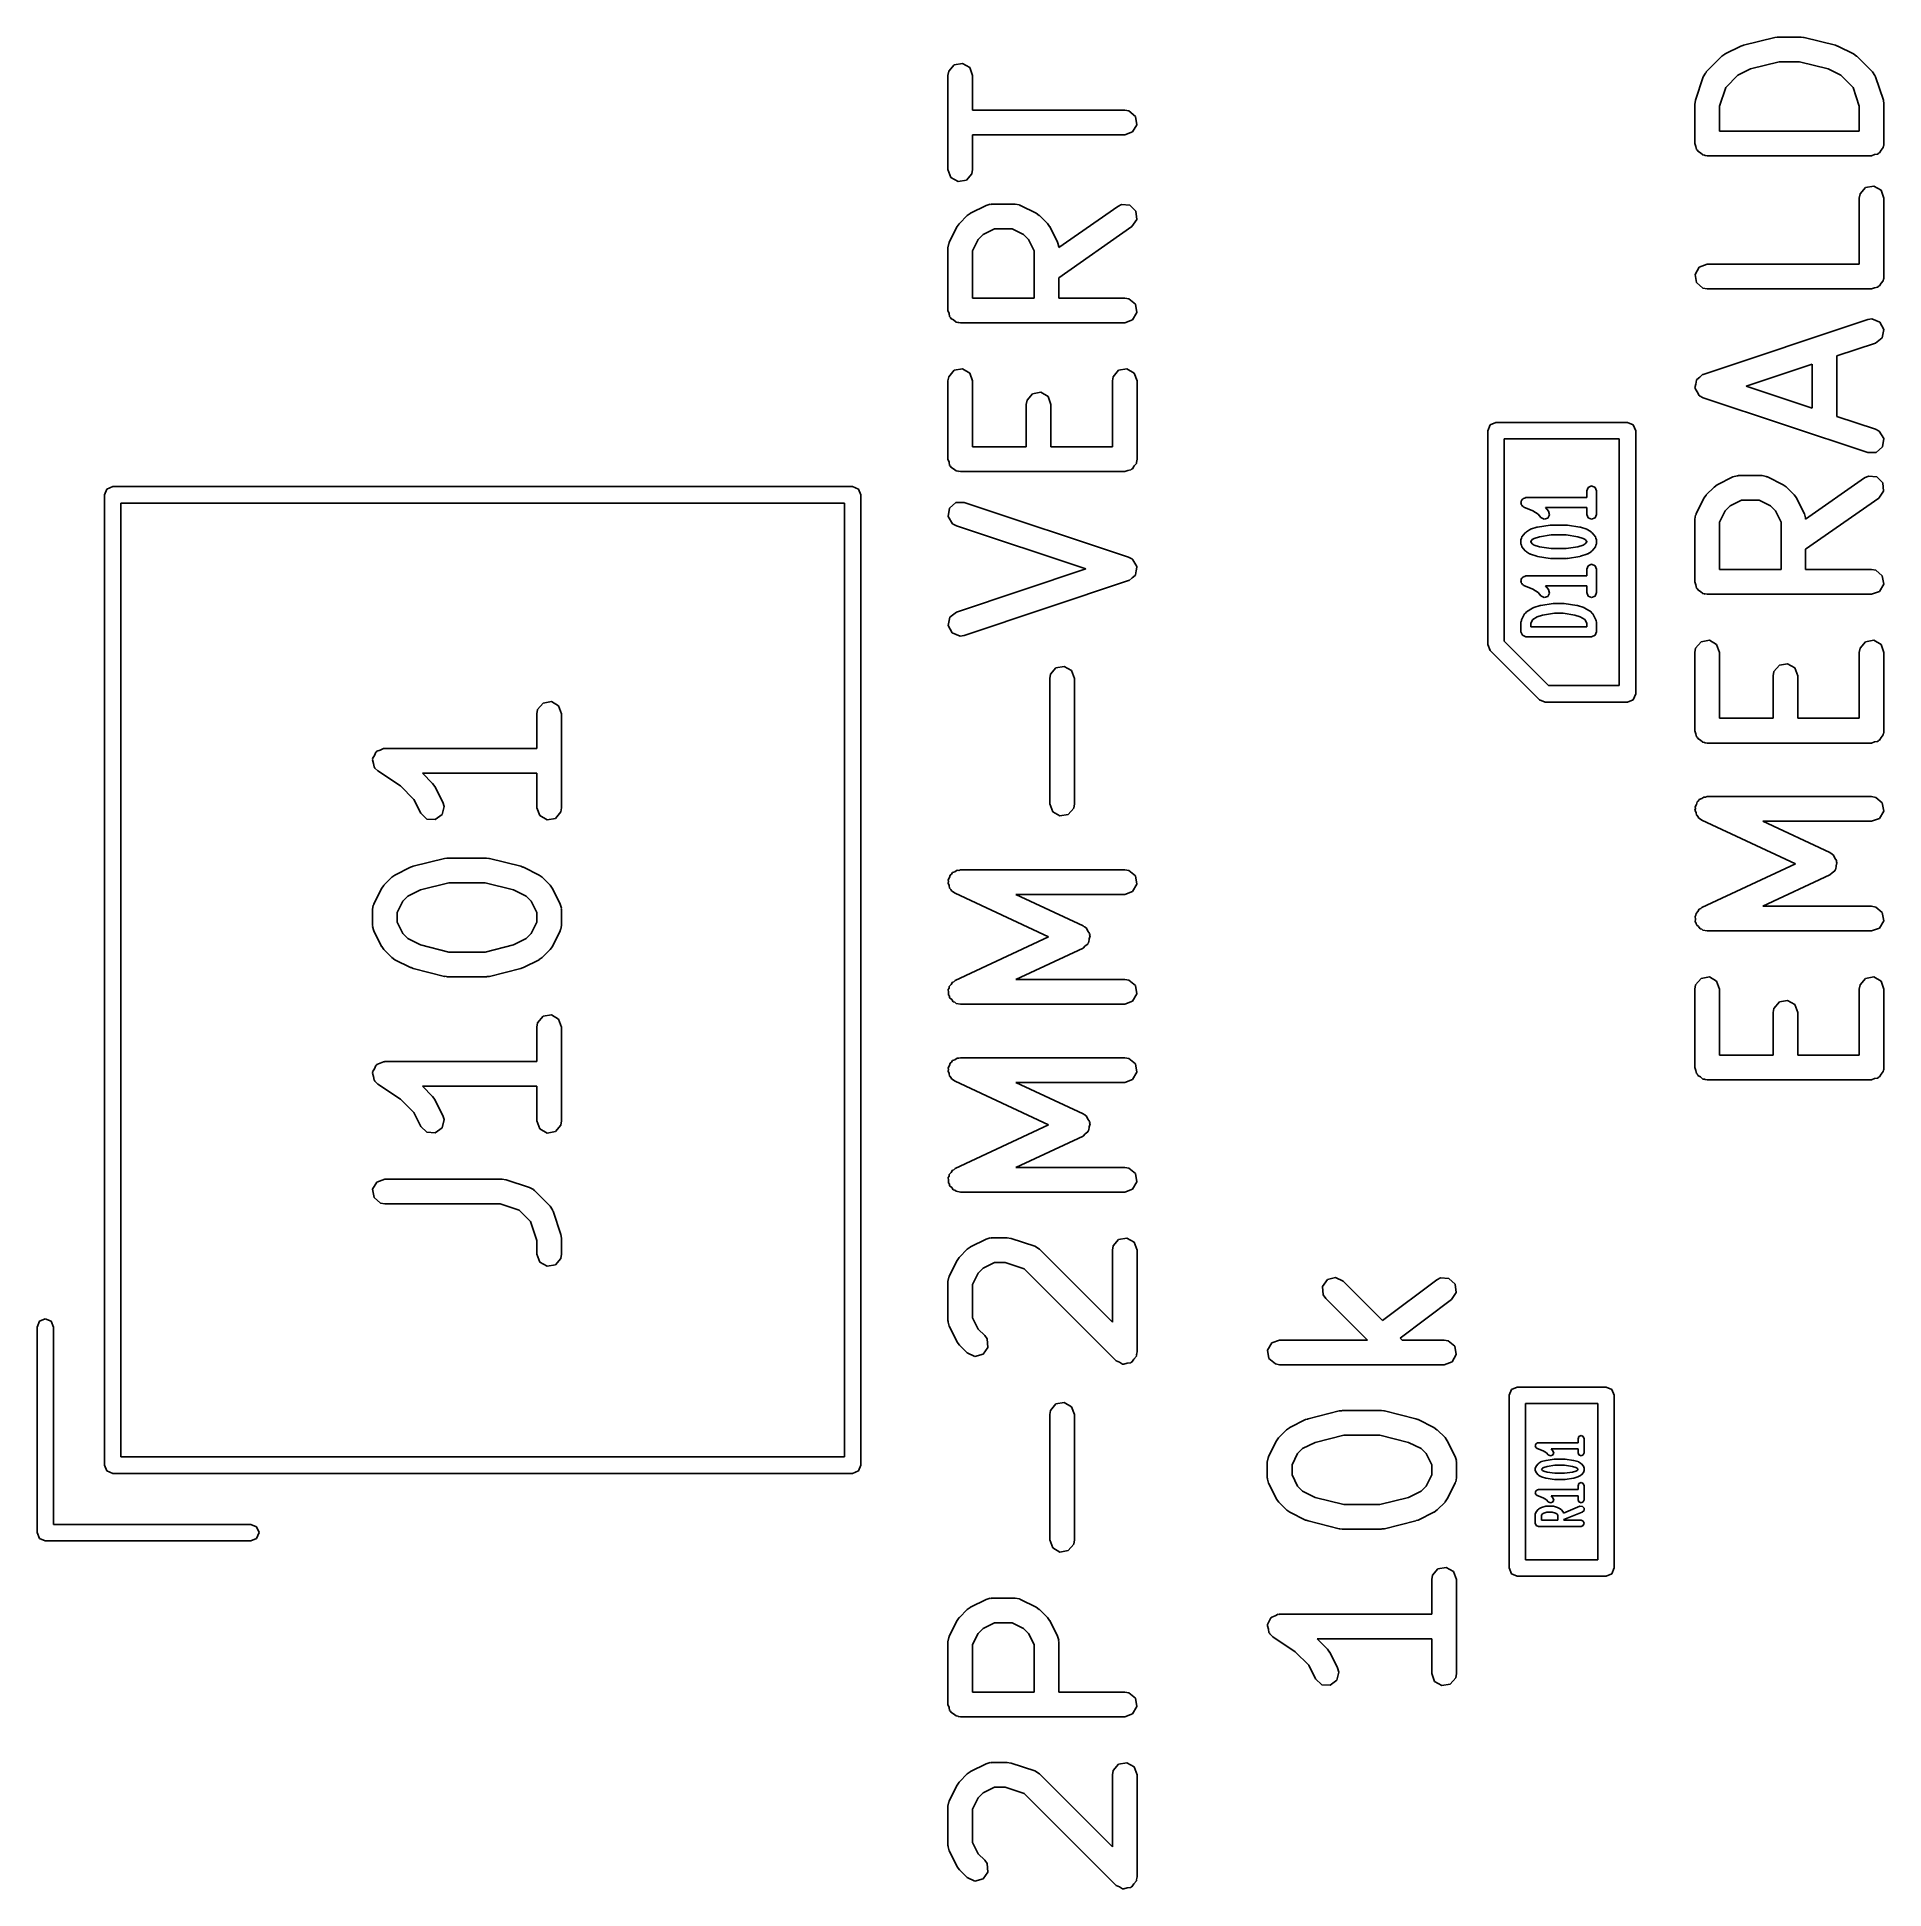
# Model space of a CAD drawing. Extents: x 5.255 to 5.697, y -3.698 to -3.254.
import ezdxf

# ---------------------------------------------------------------- set-up
doc = ezdxf.new("R2010")
doc.units = 0
doc.header["$MEASUREMENT"] = 0
doc.layers.add('BLACK', color=7, linetype='CONTINUOUS')

msp = doc.modelspace()

# ---------------------------------------------------------------- linework, layer by layer
at = {"layer": 'BLACK', "linetype": 'CONTINUOUS'}
for p, q in [((5.65837, -3.25886), (5.65909, -3.25836)), ((5.65909, -3.25836), (5.65914, -3.25831)), ((5.65914, -3.25831), (5.66289, -3.25644)), ((5.66289, -3.25644), (5.66338, -3.25629)), ((5.66338, -3.25629), (5.66349, -3.25621)), ((5.66349, -3.25621), (5.67099, -3.25434)), ((5.67099, -3.25434), (5.67158, -3.2543)), ((5.67158, -3.2543), (5.67171, -3.25425)), ((5.67171, -3.25425), (5.67733, -3.25425)), ((5.67733, -3.25425), (5.67791, -3.25435)), ((5.67791, -3.25435), (5.67805, -3.25434)), ((5.67805, -3.25434), (5.68555, -3.25621)), ((5.68555, -3.25621), (5.68601, -3.25642)), ((5.68601, -3.25642), (5.68615, -3.25644)), ((5.68615, -3.25644), (5.6899, -3.25831)), ((5.6899, -3.25831), (5.69061, -3.25884)), ((5.47306, -3.26346), (5.47324, -3.26245)), ((5.47324, -3.26245), (5.47454, -3.26091)), ((5.47454, -3.26091), (5.47653, -3.26056)), ((5.47653, -3.26056), (5.47828, -3.26157)), ((5.47828, -3.26157), (5.47897, -3.26346)), ((5.65391, -3.26377), (5.6544, -3.26287)), ((5.6544, -3.26287), (5.65455, -3.26277)), ((5.65455, -3.26277), (5.65462, -3.26261)), ((5.65462, -3.26261), (5.65837, -3.25886)), ((5.66524, -3.26186), (5.66221, -3.26338)), ((5.67207, -3.26016), (5.66524, -3.26186)), ((5.67697, -3.26016), (5.67207, -3.26016)), ((5.6838, -3.26186), (5.67697, -3.26016)), ((5.68683, -3.26338), (5.6838, -3.26186)), ((5.69061, -3.25884), (5.69067, -3.25886)), ((5.69067, -3.25886), (5.69442, -3.26261)), ((5.69442, -3.26261), (5.69501, -3.26345)), ((5.47306, -3.28596), (5.47306, -3.26346)), ((5.47897, -3.26346), (5.47897, -3.27176)), ((5.65203, -3.26939), (5.65391, -3.26377)), ((5.65929, -3.2663), (5.65779, -3.27081)), ((5.66221, -3.26338), (5.65929, -3.2663)), ((5.68975, -3.2663), (5.68683, -3.26338)), ((5.69125, -3.27081), (5.68975, -3.2663)), ((5.69501, -3.26345), (5.69502, -3.26363)), ((5.69502, -3.26363), (5.69513, -3.26377)), ((5.69513, -3.26377), (5.69701, -3.26939)), ((5.47897, -3.27176), (5.51539, -3.27176)), ((5.51539, -3.27176), (5.5164, -3.27194)), ((5.65188, -3.27033), (5.65204, -3.26946)), ((5.65188, -3.2797), (5.65188, -3.27033)), ((5.65204, -3.26946), (5.65203, -3.26939)), ((5.65779, -3.27081), (5.65779, -3.27675)), ((5.69125, -3.27675), (5.69125, -3.27081)), ((5.69701, -3.26939), (5.69714, -3.27027)), ((5.69714, -3.27027), (5.69716, -3.27033)), ((5.69716, -3.27033), (5.69716, -3.2797)), ((5.5164, -3.27194), (5.51794, -3.27324)), ((5.51829, -3.27523), (5.51728, -3.27698)), ((5.51794, -3.27324), (5.51829, -3.27523)), ((5.51539, -3.27767), (5.47897, -3.27767)), ((5.47897, -3.27767), (5.47897, -3.28596)), ((5.51728, -3.27698), (5.51539, -3.27767)), ((5.65214, -3.28042), (5.65188, -3.2797)), ((5.65228, -3.28118), (5.65214, -3.28042)), ((5.65779, -3.27675), (5.69125, -3.27675)), ((5.69698, -3.28071), (5.69649, -3.2813)), ((5.69705, -3.28033), (5.69698, -3.28071)), ((5.69711, -3.28021), (5.69705, -3.28033)), ((5.69716, -3.2797), (5.69709, -3.28008)), ((5.69709, -3.28008), (5.69711, -3.28021)), ((5.65248, -3.28135), (5.65228, -3.28118)), ((5.65257, -3.2816), (5.65248, -3.28135)), ((5.65324, -3.28198), (5.65257, -3.2816)), ((5.65383, -3.28247), (5.65324, -3.28198)), ((5.65421, -3.28254), (5.65383, -3.28247)), ((5.65432, -3.28261), (5.65421, -3.28254)), ((5.65445, -3.28259), (5.65432, -3.28261)), ((5.65484, -3.28265), (5.65445, -3.28259)), ((5.69421, -3.28265), (5.65484, -3.28265)), ((5.69493, -3.28239), (5.69421, -3.28265)), ((5.69568, -3.28226), (5.69493, -3.28239)), ((5.69585, -3.28205), (5.69568, -3.28226)), ((5.6961, -3.28196), (5.69585, -3.28205)), ((5.69649, -3.2813), (5.6961, -3.28196)), ((5.47375, -3.28786), (5.47306, -3.28596)), ((5.4755, -3.28887), (5.47375, -3.28786)), ((5.47749, -3.28852), (5.4755, -3.28887)), ((5.47879, -3.28697), (5.47749, -3.28852)), ((5.47897, -3.28596), (5.47879, -3.28697)), ((5.69125, -3.29282), (5.69143, -3.29181)), ((5.69125, -3.30862), (5.69125, -3.29282)), ((5.69143, -3.29181), (5.69273, -3.29027)), ((5.69273, -3.29027), (5.69472, -3.28992)), ((5.69472, -3.28992), (5.69647, -3.29093)), ((5.69647, -3.29093), (5.69716, -3.29282)), ((5.69716, -3.29282), (5.69716, -3.31157)), ((5.4758, -3.29887), (5.47768, -3.297)), ((5.47768, -3.297), (5.4784, -3.29649)), ((5.4784, -3.29649), (5.47845, -3.29644)), ((5.47845, -3.29644), (5.4822, -3.29457)), ((5.4822, -3.29457), (5.48318, -3.29428)), ((5.48318, -3.29428), (5.48335, -3.29432)), ((5.48335, -3.29432), (5.48352, -3.29426)), ((5.48352, -3.29426), (5.48914, -3.29426)), ((5.48914, -3.29426), (5.49015, -3.29444)), ((5.49015, -3.29444), (5.49029, -3.29455)), ((5.49029, -3.29455), (5.49046, -3.29457)), ((5.49046, -3.29457), (5.49421, -3.29644)), ((5.49421, -3.29644), (5.49492, -3.29697)), ((5.49492, -3.29697), (5.49498, -3.297)), ((5.49498, -3.297), (5.49685, -3.29887)), ((5.49958, -3.30467), (5.51369, -3.29479)), ((5.51369, -3.29479), (5.51462, -3.29436)), ((5.51462, -3.29436), (5.51663, -3.29453)), ((5.51663, -3.29453), (5.51806, -3.29596)), ((5.51824, -3.29797), (5.51708, -3.29963)), ((5.51806, -3.29596), (5.51824, -3.29797)), ((5.47338, -3.30339), (5.47525, -3.29964)), ((5.47525, -3.29964), (5.47578, -3.29893)), ((5.47578, -3.29893), (5.4758, -3.29887)), ((5.48032, -3.30271), (5.47897, -3.30541)), ((5.48152, -3.30151), (5.48032, -3.30271)), ((5.48421, -3.30016), (5.48152, -3.30151)), ((5.48844, -3.30016), (5.48421, -3.30016)), ((5.49114, -3.30151), (5.48844, -3.30016)), ((5.49234, -3.30271), (5.49114, -3.30151)), ((5.49369, -3.30541), (5.49234, -3.30271)), ((5.49685, -3.29887), (5.49736, -3.2996)), ((5.49736, -3.2996), (5.49741, -3.29964)), ((5.49741, -3.29964), (5.49928, -3.30339)), ((5.51708, -3.29963), (5.49959, -3.31187)), ((5.47306, -3.30471), (5.47324, -3.3037)), ((5.47306, -3.31971), (5.47306, -3.30471)), ((5.47324, -3.3037), (5.47336, -3.30356)), ((5.47336, -3.30356), (5.47338, -3.30339)), ((5.47897, -3.30541), (5.47897, -3.31675)), ((5.49369, -3.31675), (5.49369, -3.30541)), ((5.49928, -3.30339), (5.49957, -3.30437)), ((5.49957, -3.30437), (5.49953, -3.30454)), ((5.49953, -3.30454), (5.49958, -3.30467)), ((5.65193, -3.31106), (5.65294, -3.30931)), ((5.65228, -3.31305), (5.65193, -3.31106)), ((5.65294, -3.30931), (5.65484, -3.30862)), ((5.65484, -3.30862), (5.69125, -3.30862)), ((5.69716, -3.31157), (5.69709, -3.31195)), ((5.49959, -3.31187), (5.49959, -3.31675)), ((5.65383, -3.31435), (5.65228, -3.31305)), ((5.65484, -3.31452), (5.65383, -3.31435)), ((5.69421, -3.31452), (5.65484, -3.31452)), ((5.69493, -3.31426), (5.69421, -3.31452)), ((5.69568, -3.31413), (5.69493, -3.31426)), ((5.69585, -3.31392), (5.69568, -3.31413)), ((5.6961, -3.31383), (5.69585, -3.31392)), ((5.69649, -3.31317), (5.6961, -3.31383)), ((5.69698, -3.31258), (5.69649, -3.31317)), ((5.69705, -3.3122), (5.69698, -3.31258)), ((5.69711, -3.31208), (5.69705, -3.3122)), ((5.69709, -3.31195), (5.69711, -3.31208)), ((5.47333, -3.32043), (5.47306, -3.31971)), ((5.47346, -3.32118), (5.47333, -3.32043)), ((5.47897, -3.31675), (5.49369, -3.31675)), ((5.49959, -3.31675), (5.51539, -3.31675)), ((5.51539, -3.31675), (5.5164, -3.31693)), ((5.5164, -3.31693), (5.51794, -3.31823)), ((5.51829, -3.32022), (5.51728, -3.32197)), ((5.51794, -3.31823), (5.51829, -3.32022)), ((5.47366, -3.32136), (5.47346, -3.32118)), ((5.47375, -3.32161), (5.47366, -3.32136)), ((5.47442, -3.32199), (5.47375, -3.32161)), ((5.47501, -3.32248), (5.47442, -3.32199)), ((5.47539, -3.32255), (5.47501, -3.32248)), ((5.4755, -3.32262), (5.47539, -3.32255)), ((5.47563, -3.32259), (5.4755, -3.32262)), ((5.47602, -3.32266), (5.47563, -3.32259)), ((5.51539, -3.32266), (5.47602, -3.32266)), ((5.51728, -3.32197), (5.51539, -3.32266)), ((5.6539, -3.33502), (5.69327, -3.32189)), ((5.69327, -3.32189), (5.69429, -3.32174)), ((5.69429, -3.32174), (5.69616, -3.32249)), ((5.69616, -3.32249), (5.69713, -3.32426)), ((5.69713, -3.32426), (5.69672, -3.32624)), ((5.69514, -3.3275), (5.68591, -3.33057)), ((5.69672, -3.32624), (5.69514, -3.3275)), ((5.47454, -3.33402), (5.47653, -3.33367)), ((5.47653, -3.33367), (5.47828, -3.33468)), ((5.51391, -3.33402), (5.5159, -3.33367)), ((5.5159, -3.33367), (5.51765, -3.33468)), ((5.68, -3.33254), (5.66417, -3.33782)), ((5.68, -3.34309), (5.68, -3.33254)), ((5.68591, -3.33057), (5.68591, -3.34506)), ((5.47306, -3.33658), (5.47324, -3.33557)), ((5.47306, -3.35533), (5.47306, -3.33658)), ((5.47324, -3.33557), (5.47454, -3.33402)), ((5.47828, -3.33468), (5.47897, -3.33658)), ((5.47897, -3.33658), (5.47897, -3.35238)), ((5.51243, -3.33658), (5.51261, -3.33557)), ((5.51243, -3.35238), (5.51243, -3.33658)), ((5.51261, -3.33557), (5.51391, -3.33402)), ((5.51765, -3.33468), (5.51834, -3.33658)), ((5.51834, -3.33658), (5.51834, -3.35533)), ((5.65191, -3.33825), (5.6521, -3.33734)), ((5.65196, -3.33833), (5.65191, -3.33825)), ((5.65194, -3.33841), (5.65196, -3.33833)), ((5.65243, -3.33921), (5.65194, -3.33841)), ((5.6521, -3.33734), (5.65224, -3.33641)), ((5.65224, -3.33641), (5.6523, -3.33636)), ((5.6523, -3.33636), (5.65232, -3.33627)), ((5.65232, -3.33627), (5.65305, -3.33569)), ((5.65305, -3.33569), (5.65375, -3.33507)), ((5.65375, -3.33507), (5.65384, -3.33507)), ((5.65384, -3.33507), (5.6539, -3.33502)), ((5.66417, -3.33782), (5.68, -3.34309)), ((5.49181, -3.3422), (5.49199, -3.34119)), ((5.49181, -3.35238), (5.49181, -3.3422)), ((5.49199, -3.34119), (5.49329, -3.33965)), ((5.49329, -3.33965), (5.49528, -3.3393)), ((5.49528, -3.3393), (5.49703, -3.34031)), ((5.49703, -3.34031), (5.49772, -3.3422)), ((5.49772, -3.3422), (5.49772, -3.35238)), ((5.65288, -3.34003), (5.65243, -3.33921)), ((5.65296, -3.34006), (5.65288, -3.34003)), ((5.653, -3.34013), (5.65296, -3.34006)), ((5.6539, -3.34062), (5.653, -3.34013)), ((5.69327, -3.35374), (5.6539, -3.34062)), ((5.60228, -3.3485), (5.60286, -3.34711)), ((5.60286, -3.34711), (5.60425, -3.34654)), ((5.60425, -3.34654), (5.63575, -3.34654)), ((5.63575, -3.34654), (5.63714, -3.34711)), ((5.63714, -3.34711), (5.63772, -3.3485)), ((5.68591, -3.34506), (5.69514, -3.34814)), ((5.60228, -3.39969), (5.60228, -3.3485)), ((5.60622, -3.35047), (5.60622, -3.39887)), ((5.63378, -3.35047), (5.60622, -3.35047)), ((5.63378, -3.40953), (5.63378, -3.35047)), ((5.63772, -3.3485), (5.63772, -3.4115)), ((5.69514, -3.34814), (5.69604, -3.34863)), ((5.69604, -3.34863), (5.6971, -3.35035)), ((5.6971, -3.35035), (5.6968, -3.35235)), ((5.47333, -3.35605), (5.47306, -3.35533)), ((5.47346, -3.3568), (5.47333, -3.35605)), ((5.47897, -3.35238), (5.49181, -3.35238)), ((5.49772, -3.35238), (5.51243, -3.35238)), ((5.51823, -3.35595), (5.51816, -3.35634)), ((5.51829, -3.35584), (5.51823, -3.35595)), ((5.51834, -3.35533), (5.51827, -3.35571)), ((5.51827, -3.35571), (5.51829, -3.35584)), ((5.69529, -3.35369), (5.69327, -3.35374)), ((5.6968, -3.35235), (5.69529, -3.35369)), ((5.47366, -3.35698), (5.47346, -3.3568)), ((5.47375, -3.35723), (5.47366, -3.35698)), ((5.47442, -3.35761), (5.47375, -3.35723)), ((5.47501, -3.3581), (5.47442, -3.35761)), ((5.47539, -3.35817), (5.47501, -3.3581)), ((5.4755, -3.35824), (5.47539, -3.35817)), ((5.47563, -3.35821), (5.4755, -3.35824)), ((5.47602, -3.35828), (5.47563, -3.35821)), ((5.51539, -3.35828), (5.47602, -3.35828)), ((5.51611, -3.35802), (5.51539, -3.35828)), ((5.51686, -3.35789), (5.51611, -3.35802)), ((5.51703, -3.35768), (5.51686, -3.35789)), ((5.51728, -3.35759), (5.51703, -3.35768)), ((5.51767, -3.35693), (5.51728, -3.35759)), ((5.51816, -3.35634), (5.51767, -3.35693)), ((5.65726, -3.36142), (5.66101, -3.35955)), ((5.66101, -3.35955), (5.662, -3.35926)), ((5.662, -3.35926), (5.66217, -3.3593)), ((5.66217, -3.3593), (5.66233, -3.35924)), ((5.66233, -3.35924), (5.66796, -3.35924)), ((5.66796, -3.35924), (5.66897, -3.35942)), ((5.66897, -3.35942), (5.6691, -3.35953)), ((5.6691, -3.35953), (5.66928, -3.35955)), ((5.66928, -3.35955), (5.67303, -3.36142)), ((5.6784, -3.36965), (5.69251, -3.35977)), ((5.69251, -3.35977), (5.69344, -3.35934)), ((5.69344, -3.35934), (5.69545, -3.35951)), ((5.69545, -3.35951), (5.69688, -3.36094)), ((5.2711, -3.36386), (5.27168, -3.36247)), ((5.2711, -3.59614), (5.2711, -3.36386)), ((5.27168, -3.36247), (5.27307, -3.36189)), ((5.27307, -3.36189), (5.45024, -3.36189)), ((5.45024, -3.36189), (5.45163, -3.36247)), ((5.45163, -3.36247), (5.4522, -3.36386)), ((5.4522, -3.36386), (5.4522, -3.59614)), ((5.61049, -3.36509), (5.61058, -3.36487)), ((5.61058, -3.36487), (5.6108, -3.36478)), ((5.6108, -3.36478), (5.61096, -3.36461)), ((5.61096, -3.36461), (5.6112, -3.36461)), ((5.6112, -3.36461), (5.61141, -3.36452)), ((5.61141, -3.36452), (5.62598, -3.36452)), ((5.62598, -3.36289), (5.62633, -3.36206)), ((5.62598, -3.36452), (5.62598, -3.36289)), ((5.62633, -3.36206), (5.62716, -3.36171)), ((5.62716, -3.36171), (5.628, -3.36206)), ((5.628, -3.36206), (5.62834, -3.36289)), ((5.62834, -3.36289), (5.62834, -3.36852)), ((5.65219, -3.36837), (5.65407, -3.36462)), ((5.65407, -3.36462), (5.6546, -3.36391)), ((5.6546, -3.36391), (5.65462, -3.36385)), ((5.65462, -3.36385), (5.6565, -3.36198)), ((5.6565, -3.36198), (5.65722, -3.36147)), ((5.65722, -3.36147), (5.65726, -3.36142)), ((5.67303, -3.36142), (5.67374, -3.36195)), ((5.67374, -3.36195), (5.6738, -3.36198)), ((5.6738, -3.36198), (5.67567, -3.36385)), ((5.67567, -3.36385), (5.67618, -3.36457)), ((5.67618, -3.36457), (5.67622, -3.36462)), ((5.67622, -3.36462), (5.6781, -3.36837)), ((5.6959, -3.36461), (5.67841, -3.37685)), ((5.69706, -3.36295), (5.6959, -3.36461)), ((5.69688, -3.36094), (5.69706, -3.36295)), ((5.27504, -3.36583), (5.27504, -3.59417)), ((5.44827, -3.36583), (5.27504, -3.36583)), ((5.44827, -3.59417), (5.44827, -3.36583)), ((5.47312, -3.36904), (5.47342, -3.36705)), ((5.47418, -3.37076), (5.47312, -3.36904)), ((5.47342, -3.36705), (5.47493, -3.36571)), ((5.47493, -3.36571), (5.47695, -3.36565)), ((5.47695, -3.36565), (5.51632, -3.37877)), ((5.61023, -3.3657), (5.61032, -3.36549)), ((5.61032, -3.36592), (5.61023, -3.3657)), ((5.61032, -3.36525), (5.61049, -3.36509)), ((5.61032, -3.36549), (5.61032, -3.36525)), ((5.61032, -3.36615), (5.61032, -3.36592)), ((5.61049, -3.36632), (5.61032, -3.36615)), ((5.61058, -3.36654), (5.61049, -3.36632)), ((5.6108, -3.36663), (5.61058, -3.36654)), ((5.61096, -3.3668), (5.6108, -3.36663)), ((5.61312, -3.3677), (5.61096, -3.3668)), ((5.61437, -3.36847), (5.61312, -3.3677)), ((5.61499, -3.36925), (5.61437, -3.36847)), ((5.61578, -3.36969), (5.61499, -3.36925)), ((5.61665, -3.36944), (5.61578, -3.36969)), ((5.62598, -3.36689), (5.61612, -3.36689)), ((5.61612, -3.36689), (5.61684, -3.36778)), ((5.61709, -3.36865), (5.61665, -3.36944)), ((5.61684, -3.36778), (5.61709, -3.36865)), ((5.62598, -3.36852), (5.62598, -3.36689)), ((5.62633, -3.36935), (5.62598, -3.36852)), ((5.62716, -3.3697), (5.62633, -3.36935)), ((5.628, -3.36935), (5.62716, -3.3697)), ((5.62834, -3.36852), (5.628, -3.36935)), ((5.65188, -3.36969), (5.65206, -3.36868)), ((5.65206, -3.36868), (5.65217, -3.36854)), ((5.65217, -3.36854), (5.65219, -3.36837)), ((5.65914, -3.36769), (5.65779, -3.37039)), ((5.66033, -3.36649), (5.65914, -3.36769)), ((5.66303, -3.36514), (5.66033, -3.36649)), ((5.66726, -3.36514), (5.66303, -3.36514)), ((5.66996, -3.36649), (5.66726, -3.36514)), ((5.67116, -3.36769), (5.66996, -3.36649)), ((5.67251, -3.37039), (5.67116, -3.36769)), ((5.6781, -3.36837), (5.67839, -3.36935)), ((5.67839, -3.36935), (5.67835, -3.36952)), ((5.47508, -3.37125), (5.47418, -3.37076)), ((5.50605, -3.38157), (5.47508, -3.37125)), ((5.61038, -3.37425), (5.61049, -3.37387)), ((5.61049, -3.37387), (5.61124, -3.37293)), ((5.61124, -3.37293), (5.61142, -3.37284)), ((5.61142, -3.37284), (5.61154, -3.37267)), ((5.61154, -3.37267), (5.61229, -3.3722)), ((5.61229, -3.3722), (5.61244, -3.37218)), ((5.61244, -3.37218), (5.61256, -3.37208)), ((5.61256, -3.37208), (5.61406, -3.37161)), ((5.61468, -3.37389), (5.61341, -3.37429)), ((5.61406, -3.37161), (5.61415, -3.37162)), ((5.61415, -3.37162), (5.61423, -3.37157)), ((5.61423, -3.37157), (5.61723, -3.3711)), ((5.61751, -3.37345), (5.61468, -3.37389)), ((5.61723, -3.3711), (5.61732, -3.37112)), ((5.61732, -3.37112), (5.61741, -3.37109)), ((5.61741, -3.37109), (5.62116, -3.37109)), ((5.62107, -3.37345), (5.61751, -3.37345)), ((5.62389, -3.37389), (5.62107, -3.37345)), ((5.62116, -3.37109), (5.62125, -3.37112)), ((5.62125, -3.37112), (5.62135, -3.3711)), ((5.62135, -3.3711), (5.62435, -3.37157)), ((5.62517, -3.37429), (5.62389, -3.37389)), ((5.62435, -3.37157), (5.62442, -3.37162)), ((5.62442, -3.37162), (5.62452, -3.37161)), ((5.62452, -3.37161), (5.62601, -3.37208)), ((5.62601, -3.37208), (5.62613, -3.37218)), ((5.62613, -3.37218), (5.62629, -3.3722)), ((5.62629, -3.3722), (5.62704, -3.37267)), ((5.62704, -3.37267), (5.62716, -3.37284)), ((5.62716, -3.37284), (5.62733, -3.37293)), ((5.62733, -3.37293), (5.62808, -3.37387)), ((5.62808, -3.37387), (5.62819, -3.37425)), ((5.65188, -3.38469), (5.65188, -3.36969)), ((5.65779, -3.37039), (5.65779, -3.38173)), ((5.67251, -3.38173), (5.67251, -3.37039)), ((5.67835, -3.36952), (5.6784, -3.36965)), ((5.61023, -3.37461), (5.61038, -3.37425)), ((5.61023, -3.37555), (5.61023, -3.37461)), ((5.61038, -3.37591), (5.61023, -3.37555)), ((5.61049, -3.37629), (5.61038, -3.37591)), ((5.61124, -3.37722), (5.61049, -3.37629)), ((5.61142, -3.37732), (5.61124, -3.37722)), ((5.61154, -3.37749), (5.61142, -3.37732)), ((5.61229, -3.37796), (5.61154, -3.37749)), ((5.61244, -3.37798), (5.61229, -3.37796)), ((5.61256, -3.37808), (5.61244, -3.37798)), ((5.61406, -3.37855), (5.61256, -3.37808)), ((5.61296, -3.37457), (5.6126, -3.37502)), ((5.6126, -3.37502), (5.6126, -3.37513)), ((5.6126, -3.37513), (5.61296, -3.37559)), ((5.61341, -3.37429), (5.61296, -3.37457)), ((5.61296, -3.37559), (5.61341, -3.37587)), ((5.61341, -3.37587), (5.61468, -3.37627)), ((5.61468, -3.37627), (5.61751, -3.37671)), ((5.61751, -3.37671), (5.62107, -3.37671)), ((5.62107, -3.37671), (5.62389, -3.37627)), ((5.62389, -3.37627), (5.62517, -3.37587)), ((5.62601, -3.37808), (5.62452, -3.37855)), ((5.62562, -3.37457), (5.62517, -3.37429)), ((5.62517, -3.37587), (5.62562, -3.37559)), ((5.62598, -3.37502), (5.62562, -3.37457)), ((5.62562, -3.37559), (5.62598, -3.37513)), ((5.62598, -3.37513), (5.62598, -3.37502)), ((5.62613, -3.37798), (5.62601, -3.37808)), ((5.62629, -3.37796), (5.62613, -3.37798)), ((5.62704, -3.37749), (5.62629, -3.37796)), ((5.62716, -3.37732), (5.62704, -3.37749)), ((5.62733, -3.37722), (5.62716, -3.37732)), ((5.62808, -3.37629), (5.62733, -3.37722)), ((5.62819, -3.37591), (5.62808, -3.37629)), ((5.62819, -3.37425), (5.62834, -3.37461)), ((5.62834, -3.37555), (5.62819, -3.37591)), ((5.62834, -3.37461), (5.62834, -3.37555)), ((5.67841, -3.37685), (5.67841, -3.38173)), ((5.47508, -3.3919), (5.50605, -3.38157)), ((5.51632, -3.37877), (5.51722, -3.37926)), ((5.51722, -3.37926), (5.51727, -3.37933)), ((5.51727, -3.37933), (5.51735, -3.37937)), ((5.51735, -3.37937), (5.51779, -3.38019)), ((5.51779, -3.38019), (5.51828, -3.38098)), ((5.51812, -3.38206), (5.51798, -3.38298)), ((5.51831, -3.38114), (5.51812, -3.38206)), ((5.51828, -3.38098), (5.51827, -3.38107)), ((5.51827, -3.38107), (5.51831, -3.38114)), ((5.61415, -3.37854), (5.61406, -3.37855)), ((5.61423, -3.37859), (5.61415, -3.37854)), ((5.61723, -3.37906), (5.61423, -3.37859)), ((5.61732, -3.37904), (5.61723, -3.37906)), ((5.61741, -3.37907), (5.61732, -3.37904)), ((5.62116, -3.37907), (5.61741, -3.37907)), ((5.62125, -3.37904), (5.62116, -3.37907)), ((5.62135, -3.37906), (5.62125, -3.37904)), ((5.62435, -3.37859), (5.62135, -3.37906)), ((5.62442, -3.37854), (5.62435, -3.37859)), ((5.62452, -3.37855), (5.62442, -3.37854)), ((5.62598, -3.38164), (5.62633, -3.38081)), ((5.62598, -3.38327), (5.62598, -3.38164)), ((5.62633, -3.38081), (5.62716, -3.38046)), ((5.62716, -3.38046), (5.628, -3.38081)), ((5.628, -3.38081), (5.62834, -3.38164)), ((5.62834, -3.38164), (5.62834, -3.38726)), ((5.65779, -3.38173), (5.67251, -3.38173)), ((5.67841, -3.38173), (5.69421, -3.38173)), ((5.69421, -3.38173), (5.69522, -3.38191)), ((5.69522, -3.38191), (5.69676, -3.38321)), ((5.51632, -3.38438), (5.47695, -3.3975)), ((5.51639, -3.38432), (5.51632, -3.38438)), ((5.51647, -3.38432), (5.51639, -3.38432)), ((5.51717, -3.3837), (5.51647, -3.38432)), ((5.5179, -3.38312), (5.51717, -3.3837)), ((5.51792, -3.38304), (5.5179, -3.38312)), ((5.51798, -3.38298), (5.51792, -3.38304)), ((5.61023, -3.38445), (5.61032, -3.38423)), ((5.61032, -3.38467), (5.61023, -3.38445)), ((5.61032, -3.384), (5.61049, -3.38383)), ((5.61032, -3.38423), (5.61032, -3.384)), ((5.61032, -3.3849), (5.61032, -3.38467)), ((5.61049, -3.38507), (5.61032, -3.3849)), ((5.61049, -3.38383), (5.61058, -3.38362)), ((5.61058, -3.38529), (5.61049, -3.38507)), ((5.61058, -3.38362), (5.6108, -3.38353)), ((5.6108, -3.38538), (5.61058, -3.38529)), ((5.6108, -3.38353), (5.61096, -3.38336)), ((5.61096, -3.38554), (5.6108, -3.38538)), ((5.61096, -3.38336), (5.6112, -3.38336)), ((5.61312, -3.38644), (5.61096, -3.38554)), ((5.6112, -3.38336), (5.61141, -3.38327)), ((5.61141, -3.38327), (5.62598, -3.38327)), ((5.61437, -3.38722), (5.61312, -3.38644)), ((5.62598, -3.38563), (5.61612, -3.38563)), ((5.61612, -3.38563), (5.61684, -3.38653)), ((5.61684, -3.38653), (5.61709, -3.3874)), ((5.62598, -3.38726), (5.62598, -3.38563)), ((5.65214, -3.38541), (5.65188, -3.38469)), ((5.65228, -3.38616), (5.65214, -3.38541)), ((5.65248, -3.38633), (5.65228, -3.38616)), ((5.65257, -3.38658), (5.65248, -3.38633)), ((5.65324, -3.38697), (5.65257, -3.38658)), ((5.65383, -3.38746), (5.65324, -3.38697)), ((5.6961, -3.38695), (5.69421, -3.38764)), ((5.69711, -3.3852), (5.6961, -3.38695)), ((5.69676, -3.38321), (5.69711, -3.3852)), ((5.61154, -3.39189), (5.61304, -3.39095)), ((5.61304, -3.39095), (5.61319, -3.39092)), ((5.61319, -3.39092), (5.61331, -3.39082)), ((5.61331, -3.39082), (5.61481, -3.39036)), ((5.61499, -3.388), (5.61437, -3.38722)), ((5.61481, -3.39036), (5.6149, -3.39036)), ((5.6149, -3.39036), (5.61498, -3.39032)), ((5.61498, -3.39032), (5.61798, -3.38985)), ((5.61578, -3.38844), (5.61499, -3.388)), ((5.61665, -3.38819), (5.61578, -3.38844)), ((5.61709, -3.3874), (5.61665, -3.38819)), ((5.61798, -3.38985), (5.61807, -3.38987)), ((5.61807, -3.38987), (5.61816, -3.38983)), ((5.61816, -3.38983), (5.62041, -3.38983)), ((5.62041, -3.38983), (5.6205, -3.38987)), ((5.6205, -3.38987), (5.6206, -3.38985)), ((5.6206, -3.38985), (5.6236, -3.39032)), ((5.6236, -3.39032), (5.62367, -3.39036)), ((5.62367, -3.39036), (5.62377, -3.39036)), ((5.62377, -3.39036), (5.62527, -3.39082)), ((5.62527, -3.39082), (5.62538, -3.39092)), ((5.62538, -3.39092), (5.62554, -3.39095)), ((5.62554, -3.39095), (5.62704, -3.39189)), ((5.62633, -3.3881), (5.62598, -3.38726)), ((5.62716, -3.38845), (5.62633, -3.3881)), ((5.628, -3.3881), (5.62716, -3.38845)), ((5.62834, -3.38726), (5.628, -3.3881)), ((5.65421, -3.38753), (5.65383, -3.38746)), ((5.65432, -3.38759), (5.65421, -3.38753)), ((5.65445, -3.38757), (5.65432, -3.38759)), ((5.65484, -3.38764), (5.65445, -3.38757)), ((5.69421, -3.38764), (5.65484, -3.38764)), ((5.4731, -3.39513), (5.4735, -3.39315)), ((5.47406, -3.39691), (5.4731, -3.39513)), ((5.4735, -3.39315), (5.47508, -3.3919)), ((5.61023, -3.3943), (5.61034, -3.39403)), ((5.61023, -3.39664), (5.61023, -3.3943)), ((5.61034, -3.39403), (5.61037, -3.39374)), ((5.61037, -3.39374), (5.61112, -3.39233)), ((5.61112, -3.39233), (5.61136, -3.39214)), ((5.61136, -3.39214), (5.61154, -3.39189)), ((5.61306, -3.39372), (5.6126, -3.39459)), ((5.6126, -3.39459), (5.6126, -3.39546)), ((5.6126, -3.39546), (5.62598, -3.39546)), ((5.61416, -3.39303), (5.61306, -3.39372)), ((5.61543, -3.39264), (5.61416, -3.39303)), ((5.61826, -3.3922), (5.61543, -3.39264)), ((5.62032, -3.3922), (5.61826, -3.3922)), ((5.62314, -3.39264), (5.62032, -3.3922)), ((5.62442, -3.39303), (5.62314, -3.39264)), ((5.62552, -3.39372), (5.62442, -3.39303)), ((5.62598, -3.39459), (5.62552, -3.39372)), ((5.62598, -3.39546), (5.62598, -3.39459)), ((5.62704, -3.39189), (5.62722, -3.39214)), ((5.62722, -3.39214), (5.62745, -3.39233)), ((5.62745, -3.39233), (5.6282, -3.39374)), ((5.6282, -3.39374), (5.62823, -3.39403)), ((5.62823, -3.39403), (5.62834, -3.3943)), ((5.62834, -3.3943), (5.62834, -3.39664)), ((5.47594, -3.39765), (5.47406, -3.39691)), ((5.47695, -3.3975), (5.47594, -3.39765)), ((5.60286, -3.40108), (5.60228, -3.39969)), ((5.60622, -3.39887), (5.61688, -3.40953)), ((5.61058, -3.39747), (5.61023, -3.39664)), ((5.61141, -3.39782), (5.61058, -3.39747)), ((5.62716, -3.39782), (5.61141, -3.39782)), ((5.628, -3.39747), (5.62716, -3.39782)), ((5.62834, -3.39664), (5.628, -3.39747)), ((5.65206, -3.40055), (5.65336, -3.399)), ((5.65336, -3.399), (5.65535, -3.39865)), ((5.65535, -3.39865), (5.6571, -3.39966)), ((5.6571, -3.39966), (5.65779, -3.40156)), ((5.69143, -3.40055), (5.69273, -3.399)), ((5.69273, -3.399), (5.69472, -3.39865)), ((5.69472, -3.39865), (5.69647, -3.39966)), ((5.69647, -3.39966), (5.69716, -3.40156)), ((5.49891, -3.40526), (5.5009, -3.40491)), ((5.5009, -3.40491), (5.50265, -3.40592)), ((5.61467, -3.41289), (5.60286, -3.40108)), ((5.65188, -3.40156), (5.65206, -3.40055)), ((5.65188, -3.42031), (5.65188, -3.40156)), ((5.65779, -3.40156), (5.65779, -3.41735)), ((5.67081, -3.40617), (5.67211, -3.40463)), ((5.67211, -3.40463), (5.6741, -3.40428)), ((5.6741, -3.40428), (5.67584, -3.40529)), ((5.69125, -3.40156), (5.69143, -3.40055)), ((5.69125, -3.41735), (5.69125, -3.40156)), ((5.69716, -3.40156), (5.69716, -3.42031)), ((5.49744, -3.40782), (5.49761, -3.40681)), ((5.49744, -3.43782), (5.49744, -3.40782)), ((5.49761, -3.40681), (5.49891, -3.40526)), ((5.50265, -3.40592), (5.50334, -3.40782)), ((5.50334, -3.40782), (5.50334, -3.43782)), ((5.67063, -3.40718), (5.67081, -3.40617)), ((5.67063, -3.41735), (5.67063, -3.40718)), ((5.67584, -3.40529), (5.67654, -3.40718)), ((5.67654, -3.40718), (5.67654, -3.41735)), ((5.37482, -3.41525), (5.37611, -3.4137)), ((5.37611, -3.4137), (5.3781, -3.41335)), ((5.3781, -3.41335), (5.37985, -3.41436)), ((5.61606, -3.41346), (5.61467, -3.41289)), ((5.63575, -3.41346), (5.61606, -3.41346)), ((5.61688, -3.40953), (5.63378, -3.40953)), ((5.63714, -3.41289), (5.63575, -3.41346)), ((5.63772, -3.4115), (5.63714, -3.41289)), ((5.37464, -3.41626), (5.37482, -3.41525)), ((5.37464, -3.42455), (5.37464, -3.41626)), ((5.37985, -3.41436), (5.38054, -3.41626)), ((5.38054, -3.41626), (5.38054, -3.43876)), ((5.65779, -3.41735), (5.67063, -3.41735)), ((5.67654, -3.41735), (5.69125, -3.41735)), ((5.65214, -3.42103), (5.65188, -3.42031)), ((5.65228, -3.42178), (5.65214, -3.42103)), ((5.65248, -3.42196), (5.65228, -3.42178)), ((5.65257, -3.42221), (5.65248, -3.42196)), ((5.65324, -3.42259), (5.65257, -3.42221)), ((5.65383, -3.42308), (5.65324, -3.42259)), ((5.69585, -3.42266), (5.69568, -3.42286)), ((5.6961, -3.42257), (5.69585, -3.42266)), ((5.69649, -3.42191), (5.6961, -3.42257)), ((5.69698, -3.42132), (5.69649, -3.42191)), ((5.69705, -3.42093), (5.69698, -3.42132)), ((5.69711, -3.42082), (5.69705, -3.42093)), ((5.69716, -3.42031), (5.69709, -3.42069)), ((5.69709, -3.42069), (5.69711, -3.42082)), ((5.33531, -3.42699), (5.33574, -3.42625)), ((5.33534, -3.42716), (5.33531, -3.42699)), ((5.33574, -3.42625), (5.33609, -3.42547)), ((5.33609, -3.42547), (5.33624, -3.42539)), ((5.33624, -3.42539), (5.33632, -3.42524)), ((5.33632, -3.42524), (5.33713, -3.42495)), ((5.33713, -3.42495), (5.3379, -3.42457)), ((5.3379, -3.42457), (5.33806, -3.42461)), ((5.33806, -3.42461), (5.33822, -3.42455)), ((5.33822, -3.42455), (5.37464, -3.42455)), ((5.65421, -3.42315), (5.65383, -3.42308)), ((5.65432, -3.42322), (5.65421, -3.42315)), ((5.65445, -3.42319), (5.65432, -3.42322)), ((5.65484, -3.42326), (5.65445, -3.42319)), ((5.69421, -3.42326), (5.65484, -3.42326)), ((5.69493, -3.423), (5.69421, -3.42326)), ((5.69568, -3.42286), (5.69493, -3.423)), ((5.33527, -3.42732), (5.33534, -3.42716)), ((5.33552, -3.42814), (5.33527, -3.42732)), ((5.33566, -3.42898), (5.33552, -3.42814)), ((5.33579, -3.42909), (5.33566, -3.42898)), ((5.33584, -3.42925), (5.33579, -3.42909)), ((5.33658, -3.42996), (5.33584, -3.42925)), ((5.34196, -3.43355), (5.33658, -3.42996)), ((5.37464, -3.43046), (5.34722, -3.43046)), ((5.34722, -3.43046), (5.34968, -3.43292)), ((5.37464, -3.43876), (5.37464, -3.43046)), ((5.34517, -3.43675), (5.34196, -3.43355)), ((5.34968, -3.43292), (5.35019, -3.43364)), ((5.35019, -3.43364), (5.35024, -3.43369)), ((5.35024, -3.43369), (5.35211, -3.43743)), ((5.34683, -3.44008), (5.34517, -3.43675)), ((5.3483, -3.44146), (5.34683, -3.44008)), ((5.35193, -3.44038), (5.35031, -3.44159)), ((5.3524, -3.43842), (5.35193, -3.44038)), ((5.35211, -3.43743), (5.3524, -3.43842)), ((5.37533, -3.44065), (5.37464, -3.43876)), ((5.38037, -3.43977), (5.37907, -3.44131)), ((5.38054, -3.43876), (5.38037, -3.43977)), ((5.49813, -3.43972), (5.49744, -3.43782)), ((5.49988, -3.44073), (5.49813, -3.43972)), ((5.50186, -3.44037), (5.49988, -3.44073)), ((5.50316, -3.43883), (5.50186, -3.44037)), ((5.50334, -3.43782), (5.50316, -3.43883)), ((5.65189, -3.43931), (5.652, -3.43893)), ((5.65217, -3.4399), (5.65189, -3.43931)), ((5.65193, -3.43854), (5.65225, -3.43798)), ((5.652, -3.43893), (5.65193, -3.43854)), ((5.65228, -3.44053), (5.65217, -3.4399)), ((5.65225, -3.43798), (5.65242, -3.43736)), ((5.65242, -3.43736), (5.65274, -3.43713)), ((5.65274, -3.43713), (5.65294, -3.43679)), ((5.65294, -3.43679), (5.65354, -3.43657)), ((5.65354, -3.43657), (5.65407, -3.4362)), ((5.65407, -3.4362), (5.65446, -3.43624)), ((5.65446, -3.43624), (5.65484, -3.4361)), ((5.65484, -3.4361), (5.69421, -3.4361)), ((5.69421, -3.4361), (5.69522, -3.43628)), ((5.69522, -3.43628), (5.69676, -3.43758)), ((5.69711, -3.43957), (5.6961, -3.44132)), ((5.69676, -3.43758), (5.69711, -3.43957)), ((5.35031, -3.44159), (5.3483, -3.44146)), ((5.37708, -3.44166), (5.37533, -3.44065)), ((5.37907, -3.44131), (5.37708, -3.44166)), ((5.65258, -3.44078), (5.65228, -3.44053)), ((5.65275, -3.44114), (5.65258, -3.44078)), ((5.65359, -3.44173), (5.65275, -3.44114)), ((5.67597, -3.45218), (5.65359, -3.44173)), ((5.69421, -3.44201), (5.66815, -3.44201)), ((5.66815, -3.44201), (5.68421, -3.4495)), ((5.6961, -3.44132), (5.69421, -3.44201)), ((5.34065, -3.45486), (5.3444, -3.45299)), ((5.3444, -3.45299), (5.34489, -3.45284)), ((5.34489, -3.45284), (5.345, -3.45276)), ((5.345, -3.45276), (5.3525, -3.45089)), ((5.3525, -3.45089), (5.35309, -3.45085)), ((5.35309, -3.45085), (5.35322, -3.4508)), ((5.35322, -3.4508), (5.36259, -3.4508)), ((5.36259, -3.4508), (5.36317, -3.4509)), ((5.36317, -3.4509), (5.36331, -3.45089)), ((5.36331, -3.45089), (5.37081, -3.45276)), ((5.37081, -3.45276), (5.37127, -3.45297)), ((5.37127, -3.45297), (5.37141, -3.45299)), ((5.37141, -3.45299), (5.37516, -3.45486)), ((5.47565, -3.45375), (5.47602, -3.45361)), ((5.47602, -3.45361), (5.51539, -3.45361)), ((5.51539, -3.45361), (5.5164, -3.45379)), ((5.65359, -3.46263), (5.67597, -3.45218)), ((5.68421, -3.4495), (5.68452, -3.44973)), ((5.68452, -3.44973), (5.68465, -3.44976)), ((5.68465, -3.44976), (5.68473, -3.44987)), ((5.68473, -3.44987), (5.68505, -3.45009)), ((5.68505, -3.45009), (5.68537, -3.45079)), ((5.68537, -3.45079), (5.68581, -3.45141)), ((5.68544, -3.45361), (5.68538, -3.45387)), ((5.68563, -3.45343), (5.68544, -3.45361)), ((5.6857, -3.45266), (5.68563, -3.45343)), ((5.6859, -3.45192), (5.6857, -3.45266)), ((5.68581, -3.45141), (5.68579, -3.45168)), ((5.68579, -3.45168), (5.6859, -3.45192)), ((5.33558, -3.46181), (5.33745, -3.45806)), ((5.33745, -3.45806), (5.33798, -3.45735)), ((5.33798, -3.45735), (5.33801, -3.45729)), ((5.33801, -3.45729), (5.33988, -3.45541)), ((5.33988, -3.45541), (5.34061, -3.45491)), ((5.34061, -3.45491), (5.34065, -3.45486)), ((5.35358, -3.45671), (5.34675, -3.45841)), ((5.36223, -3.45671), (5.35358, -3.45671)), ((5.36906, -3.45841), (5.36223, -3.45671)), ((5.37516, -3.45486), (5.37587, -3.45539)), ((5.37587, -3.45539), (5.37593, -3.45541)), ((5.37593, -3.45541), (5.3778, -3.45729)), ((5.3778, -3.45729), (5.37831, -3.45801)), ((5.37831, -3.45801), (5.37836, -3.45806)), ((5.37836, -3.45806), (5.38023, -3.46181)), ((5.47307, -3.45682), (5.47318, -3.45644)), ((5.47335, -3.45741), (5.47307, -3.45682)), ((5.47311, -3.45605), (5.47343, -3.45549)), ((5.47318, -3.45644), (5.47311, -3.45605)), ((5.47346, -3.45804), (5.47335, -3.45741)), ((5.47343, -3.45549), (5.4736, -3.45487)), ((5.47376, -3.4583), (5.47346, -3.45804)), ((5.4736, -3.45487), (5.47392, -3.45464)), ((5.47392, -3.45464), (5.47412, -3.4543)), ((5.47412, -3.4543), (5.47472, -3.45408)), ((5.47472, -3.45408), (5.47525, -3.45371)), ((5.47525, -3.45371), (5.47565, -3.45375)), ((5.5164, -3.45379), (5.51794, -3.45509)), ((5.51829, -3.45708), (5.51728, -3.45883)), ((5.51794, -3.45509), (5.51829, -3.45708)), ((5.68421, -3.45485), (5.66815, -3.46235)), ((5.68475, -3.45431), (5.68421, -3.45485)), ((5.68538, -3.45387), (5.68475, -3.45431)), ((5.33527, -3.46313), (5.33545, -3.46212)), ((5.33545, -3.46212), (5.33556, -3.46198)), ((5.33556, -3.46198), (5.33558, -3.46181)), ((5.34252, -3.46113), (5.34117, -3.46382)), ((5.34372, -3.45993), (5.34252, -3.46113)), ((5.34675, -3.45841), (5.34372, -3.45993)), ((5.37209, -3.45993), (5.36906, -3.45841)), ((5.37329, -3.46113), (5.37209, -3.45993)), ((5.37464, -3.46382), (5.37329, -3.46113)), ((5.38023, -3.46181), (5.38052, -3.46279)), ((5.47393, -3.45865), (5.47376, -3.4583)), ((5.47477, -3.45924), (5.47393, -3.45865)), ((5.49716, -3.46969), (5.47477, -3.45924)), ((5.51539, -3.45952), (5.48933, -3.45952)), ((5.48933, -3.45952), (5.50539, -3.46701)), ((5.51728, -3.45883), (5.51539, -3.45952)), ((5.66815, -3.46235), (5.69421, -3.46235)), ((5.69421, -3.46235), (5.69522, -3.46253)), ((5.69522, -3.46253), (5.69676, -3.46383)), ((5.33527, -3.46688), (5.33527, -3.46313)), ((5.33533, -3.46704), (5.33527, -3.46688)), ((5.34117, -3.46382), (5.34117, -3.46618)), ((5.34117, -3.46618), (5.34252, -3.46888)), ((5.37329, -3.46888), (5.37464, -3.46618)), ((5.37464, -3.46618), (5.37464, -3.46382)), ((5.38054, -3.46688), (5.38037, -3.46789)), ((5.38052, -3.46279), (5.38048, -3.46296)), ((5.38048, -3.46296), (5.38054, -3.46313)), ((5.38054, -3.46313), (5.38054, -3.46688)), ((5.65193, -3.46479), (5.65212, -3.46445)), ((5.65204, -3.46542), (5.65193, -3.46479)), ((5.65198, -3.46607), (5.65204, -3.46542)), ((5.65221, -3.46639), (5.65198, -3.46607)), ((5.65212, -3.46445), (5.65216, -3.46405)), ((5.65216, -3.46405), (5.65261, -3.4636)), ((5.65228, -3.46678), (5.65221, -3.46639)), ((5.65277, -3.46719), (5.65228, -3.46678)), ((5.65261, -3.4636), (5.65294, -3.46304)), ((5.65294, -3.46304), (5.65331, -3.46291)), ((5.65331, -3.46291), (5.65359, -3.46263)), ((5.69711, -3.46581), (5.6961, -3.46756)), ((5.69676, -3.46383), (5.69711, -3.46581)), ((5.33529, -3.46721), (5.33533, -3.46704)), ((5.33558, -3.4682), (5.33529, -3.46721)), ((5.33745, -3.47195), (5.33558, -3.4682)), ((5.34252, -3.46888), (5.34372, -3.47007)), ((5.34372, -3.47007), (5.34675, -3.47159)), ((5.36906, -3.47159), (5.37209, -3.47007)), ((5.37209, -3.47007), (5.37329, -3.46888)), ((5.38023, -3.4682), (5.37836, -3.47195)), ((5.38025, -3.46802), (5.38023, -3.4682)), ((5.38037, -3.46789), (5.38025, -3.46802)), ((5.47477, -3.48014), (5.49716, -3.46969)), ((5.50539, -3.46701), (5.5057, -3.46724)), ((5.5057, -3.46724), (5.50583, -3.46727)), ((5.50583, -3.46727), (5.50591, -3.46738)), ((5.50591, -3.46738), (5.50623, -3.4676)), ((5.50656, -3.47138), (5.50593, -3.47182)), ((5.50623, -3.4676), (5.50655, -3.4683)), ((5.50655, -3.4683), (5.50699, -3.46892)), ((5.50663, -3.47112), (5.50656, -3.47138)), ((5.50681, -3.47094), (5.50663, -3.47112)), ((5.50688, -3.47017), (5.50681, -3.47094)), ((5.50708, -3.46943), (5.50688, -3.47017)), ((5.50699, -3.46892), (5.50697, -3.46919)), ((5.50697, -3.46919), (5.50708, -3.46943)), ((5.65314, -3.46772), (5.65277, -3.46719)), ((5.65352, -3.46782), (5.65314, -3.46772)), ((5.65383, -3.46808), (5.65352, -3.46782)), ((5.65484, -3.46825), (5.65383, -3.46808)), ((5.69421, -3.46825), (5.65484, -3.46825)), ((5.6961, -3.46756), (5.69421, -3.46825)), ((5.3375, -3.47199), (5.33745, -3.47195)), ((5.33801, -3.47271), (5.3375, -3.47199)), ((5.33988, -3.47459), (5.33801, -3.47271)), ((5.33994, -3.47462), (5.33988, -3.47459)), ((5.34065, -3.47514), (5.33994, -3.47462)), ((5.3444, -3.47702), (5.34065, -3.47514)), ((5.34675, -3.47159), (5.35358, -3.4733)), ((5.35358, -3.4733), (5.36223, -3.4733)), ((5.36223, -3.4733), (5.36906, -3.47159)), ((5.37516, -3.47514), (5.37141, -3.47702)), ((5.37521, -3.4751), (5.37516, -3.47514)), ((5.37593, -3.47459), (5.37521, -3.4751)), ((5.3778, -3.47271), (5.37593, -3.47459)), ((5.37783, -3.47266), (5.3778, -3.47271)), ((5.37836, -3.47195), (5.37783, -3.47266)), ((5.50539, -3.47236), (5.48933, -3.47986)), ((5.50593, -3.47182), (5.50539, -3.47236)), ((5.34454, -3.47703), (5.3444, -3.47702)), ((5.345, -3.47724), (5.34454, -3.47703)), ((5.3525, -3.47912), (5.345, -3.47724)), ((5.35264, -3.4791), (5.3525, -3.47912)), ((5.35322, -3.4792), (5.35264, -3.4791)), ((5.36259, -3.4792), (5.35322, -3.4792)), ((5.36272, -3.47916), (5.36259, -3.4792)), ((5.36331, -3.47912), (5.36272, -3.47916)), ((5.37081, -3.47724), (5.36331, -3.47912)), ((5.37092, -3.47716), (5.37081, -3.47724)), ((5.37141, -3.47702), (5.37092, -3.47716)), ((5.47449, -3.48042), (5.47477, -3.48014)), ((5.48933, -3.47986), (5.51539, -3.47986)), ((5.51539, -3.47986), (5.5164, -3.48004)), ((5.5164, -3.48004), (5.51794, -3.48134)), ((5.65206, -3.48116), (5.65336, -3.47962)), ((5.65336, -3.47962), (5.65535, -3.47927)), ((5.65535, -3.47927), (5.6571, -3.48028)), ((5.6571, -3.48028), (5.65779, -3.48217)), ((5.69143, -3.48116), (5.69273, -3.47962)), ((5.69273, -3.47962), (5.69472, -3.47927)), ((5.69472, -3.47927), (5.69647, -3.48028)), ((5.69647, -3.48028), (5.69716, -3.48217)), ((5.47311, -3.4823), (5.47331, -3.48196)), ((5.47322, -3.48293), (5.47311, -3.4823)), ((5.47316, -3.48358), (5.47322, -3.48293)), ((5.47339, -3.4839), (5.47316, -3.48358)), ((5.47331, -3.48196), (5.47334, -3.48157)), ((5.47334, -3.48157), (5.4738, -3.48111)), ((5.47346, -3.48429), (5.47339, -3.4839)), ((5.47395, -3.4847), (5.47346, -3.48429)), ((5.4738, -3.48111), (5.47412, -3.48055)), ((5.47432, -3.48523), (5.47395, -3.4847)), ((5.47412, -3.48055), (5.47449, -3.48042)), ((5.51829, -3.48332), (5.51728, -3.48507)), ((5.51794, -3.48134), (5.51829, -3.48332)), ((5.65188, -3.48217), (5.65206, -3.48116)), ((5.65188, -3.50092), (5.65188, -3.48217)), ((5.65779, -3.48217), (5.65779, -3.49797)), ((5.69125, -3.48217), (5.69143, -3.48116)), ((5.69125, -3.49797), (5.69125, -3.48217)), ((5.69716, -3.48217), (5.69716, -3.50092)), ((5.37482, -3.49024), (5.37611, -3.48869)), ((5.37611, -3.48869), (5.3781, -3.48834)), ((5.3781, -3.48834), (5.37985, -3.48935)), ((5.4747, -3.48533), (5.47432, -3.48523)), ((5.47501, -3.48559), (5.4747, -3.48533)), ((5.47602, -3.48576), (5.47501, -3.48559)), ((5.51539, -3.48576), (5.47602, -3.48576)), ((5.51728, -3.48507), (5.51539, -3.48576)), ((5.67063, -3.4878), (5.67081, -3.48679)), ((5.67063, -3.49797), (5.67063, -3.4878)), ((5.67081, -3.48679), (5.67211, -3.48524)), ((5.67211, -3.48524), (5.6741, -3.48489)), ((5.6741, -3.48489), (5.67584, -3.4859)), ((5.67584, -3.4859), (5.67654, -3.4878)), ((5.67654, -3.4878), (5.67654, -3.49797)), ((5.37464, -3.49125), (5.37482, -3.49024)), ((5.37464, -3.49954), (5.37464, -3.49125)), ((5.37985, -3.48935), (5.38054, -3.49125)), ((5.38054, -3.49125), (5.38054, -3.51375)), ((5.65779, -3.49797), (5.67063, -3.49797)), ((5.67654, -3.49797), (5.69125, -3.49797)), ((5.33527, -3.50231), (5.33534, -3.50215)), ((5.33552, -3.50313), (5.33527, -3.50231)), ((5.33531, -3.50198), (5.33574, -3.50124)), ((5.33534, -3.50215), (5.33531, -3.50198)), ((5.33574, -3.50124), (5.33609, -3.50046)), ((5.33609, -3.50046), (5.33624, -3.50038)), ((5.33624, -3.50038), (5.33632, -3.50024)), ((5.33632, -3.50024), (5.33713, -3.49994)), ((5.33713, -3.49994), (5.3379, -3.49956)), ((5.3379, -3.49956), (5.33806, -3.4996)), ((5.33806, -3.4996), (5.33822, -3.49954)), ((5.33822, -3.49954), (5.37464, -3.49954)), ((5.47307, -3.50182), (5.47318, -3.50144)), ((5.47335, -3.5024), (5.47307, -3.50182)), ((5.47311, -3.50105), (5.47343, -3.50049)), ((5.47318, -3.50144), (5.47311, -3.50105)), ((5.47346, -3.50304), (5.47335, -3.5024)), ((5.47343, -3.50049), (5.4736, -3.49987)), ((5.4736, -3.49987), (5.47392, -3.49964)), ((5.47392, -3.49964), (5.47412, -3.4993)), ((5.47412, -3.4993), (5.47472, -3.49908)), ((5.47472, -3.49908), (5.47525, -3.49871)), ((5.47525, -3.49871), (5.47565, -3.49874)), ((5.47565, -3.49874), (5.47602, -3.49861)), ((5.47602, -3.49861), (5.51539, -3.49861)), ((5.51539, -3.49861), (5.5164, -3.49879)), ((5.5164, -3.49879), (5.51794, -3.50008)), ((5.51829, -3.50207), (5.51728, -3.50382)), ((5.51794, -3.50008), (5.51829, -3.50207)), ((5.65214, -3.50164), (5.65188, -3.50092)), ((5.65228, -3.5024), (5.65214, -3.50164)), ((5.65248, -3.50257), (5.65228, -3.5024)), ((5.69698, -3.50193), (5.69649, -3.50252)), ((5.69705, -3.50155), (5.69698, -3.50193)), ((5.69711, -3.50144), (5.69705, -3.50155)), ((5.69716, -3.50092), (5.69709, -3.50131)), ((5.69709, -3.50131), (5.69711, -3.50144)), ((5.33566, -3.50397), (5.33552, -3.50313)), ((5.33579, -3.50408), (5.33566, -3.50397)), ((5.33584, -3.50425), (5.33579, -3.50408)), ((5.33658, -3.50495), (5.33584, -3.50425)), ((5.34196, -3.50854), (5.33658, -3.50495)), ((5.37464, -3.50545), (5.34722, -3.50545)), ((5.34722, -3.50545), (5.34968, -3.50791)), ((5.37464, -3.51375), (5.37464, -3.50545)), ((5.47376, -3.50329), (5.47346, -3.50304)), ((5.47393, -3.50365), (5.47376, -3.50329)), ((5.47477, -3.50424), (5.47393, -3.50365)), ((5.49716, -3.51468), (5.47477, -3.50424)), ((5.51539, -3.50451), (5.48933, -3.50451)), ((5.48933, -3.50451), (5.50539, -3.51201)), ((5.51728, -3.50382), (5.51539, -3.50451)), ((5.65257, -3.50282), (5.65248, -3.50257)), ((5.65324, -3.5032), (5.65257, -3.50282)), ((5.65383, -3.5037), (5.65324, -3.5032)), ((5.65421, -3.50376), (5.65383, -3.5037)), ((5.65432, -3.50383), (5.65421, -3.50376)), ((5.65445, -3.50381), (5.65432, -3.50383)), ((5.65484, -3.50388), (5.65445, -3.50381)), ((5.69421, -3.50388), (5.65484, -3.50388)), ((5.69493, -3.50361), (5.69421, -3.50388)), ((5.69568, -3.50348), (5.69493, -3.50361)), ((5.69585, -3.50328), (5.69568, -3.50348)), ((5.6961, -3.50318), (5.69585, -3.50328)), ((5.69649, -3.50252), (5.6961, -3.50318)), ((5.34517, -3.51175), (5.34196, -3.50854)), ((5.34968, -3.50791), (5.35019, -3.50863)), ((5.35019, -3.50863), (5.35024, -3.50868)), ((5.35024, -3.50868), (5.35211, -3.51243)), ((5.34683, -3.51507), (5.34517, -3.51175)), ((5.3483, -3.51645), (5.34683, -3.51507)), ((5.35193, -3.51537), (5.35031, -3.51658)), ((5.3524, -3.51341), (5.35193, -3.51537)), ((5.35211, -3.51243), (5.3524, -3.51341)), ((5.37533, -3.51564), (5.37464, -3.51375)), ((5.37708, -3.51665), (5.37533, -3.51564)), ((5.38037, -3.51476), (5.37907, -3.5163)), ((5.38054, -3.51375), (5.38037, -3.51476)), ((5.47477, -3.52513), (5.49716, -3.51468)), ((5.50539, -3.51201), (5.5057, -3.51223)), ((5.5057, -3.51223), (5.50583, -3.51226)), ((5.50583, -3.51226), (5.50591, -3.51237)), ((5.50591, -3.51237), (5.50623, -3.5126)), ((5.50623, -3.5126), (5.50655, -3.51329)), ((5.50655, -3.51329), (5.50699, -3.51392)), ((5.50688, -3.51517), (5.50681, -3.51593)), ((5.50708, -3.51443), (5.50688, -3.51517)), ((5.50699, -3.51392), (5.50697, -3.51418)), ((5.50697, -3.51418), (5.50708, -3.51443)), ((5.35031, -3.51658), (5.3483, -3.51645)), ((5.37907, -3.5163), (5.37708, -3.51665)), ((5.50539, -3.51736), (5.48933, -3.52485)), ((5.50593, -3.51682), (5.50539, -3.51736)), ((5.50656, -3.51638), (5.50593, -3.51682)), ((5.50663, -3.51612), (5.50656, -3.51638)), ((5.50681, -3.51593), (5.50663, -3.51612)), ((5.33531, -3.53011), (5.33632, -3.52836)), ((5.33632, -3.52836), (5.33822, -3.52767)), ((5.33822, -3.52767), (5.36634, -3.52767)), ((5.36634, -3.52767), (5.36721, -3.52782)), ((5.36721, -3.52782), (5.36728, -3.52782)), ((5.36728, -3.52782), (5.3729, -3.52969)), ((5.47311, -3.52729), (5.47331, -3.52695)), ((5.47322, -3.52793), (5.47311, -3.52729)), ((5.47316, -3.52857), (5.47322, -3.52793)), ((5.47339, -3.52889), (5.47316, -3.52857)), ((5.47331, -3.52695), (5.47334, -3.52656)), ((5.47334, -3.52656), (5.4738, -3.5261)), ((5.47346, -3.52928), (5.47339, -3.52889)), ((5.4738, -3.5261), (5.47412, -3.52554)), ((5.47412, -3.52554), (5.47449, -3.52541)), ((5.47449, -3.52541), (5.47477, -3.52513)), ((5.48933, -3.52485), (5.51539, -3.52485)), ((5.51539, -3.52485), (5.5164, -3.52503)), ((5.5164, -3.52503), (5.51794, -3.52633)), ((5.51829, -3.52832), (5.51728, -3.53007)), ((5.51794, -3.52633), (5.51829, -3.52832)), ((5.33566, -3.5321), (5.33531, -3.53011)), ((5.33721, -3.53339), (5.33566, -3.5321)), ((5.33822, -3.53357), (5.33721, -3.53339)), ((5.3729, -3.52969), (5.3738, -3.53018)), ((5.3738, -3.53018), (5.37389, -3.53033)), ((5.37389, -3.53033), (5.37405, -3.53041)), ((5.37405, -3.53041), (5.3778, -3.53416)), ((5.47395, -3.5297), (5.47346, -3.52928)), ((5.47432, -3.53023), (5.47395, -3.5297)), ((5.4747, -3.53033), (5.47432, -3.53023)), ((5.47501, -3.53058), (5.4747, -3.53033)), ((5.47602, -3.53076), (5.47501, -3.53058)), ((5.51539, -3.53076), (5.47602, -3.53076)), ((5.51728, -3.53007), (5.51539, -3.53076)), ((5.36586, -3.53357), (5.33822, -3.53357)), ((5.37037, -3.53507), (5.36586, -3.53357)), ((5.37314, -3.53784), (5.37037, -3.53507)), ((5.37464, -3.54235), (5.37314, -3.53784)), ((5.3778, -3.53416), (5.37839, -3.535)), ((5.37839, -3.535), (5.37841, -3.53517)), ((5.37841, -3.53517), (5.37852, -3.53531)), ((5.37852, -3.53531), (5.38039, -3.54093)), ((5.37464, -3.54562), (5.37464, -3.54235)), ((5.38039, -3.54093), (5.38052, -3.54181)), ((5.38052, -3.54181), (5.38054, -3.54187)), ((5.38054, -3.54187), (5.38054, -3.54562)), ((5.47845, -3.54391), (5.4822, -3.54204)), ((5.4822, -3.54204), (5.48318, -3.54175)), ((5.48318, -3.54175), (5.48335, -3.54179)), ((5.48335, -3.54179), (5.48352, -3.54173)), ((5.48352, -3.54173), (5.48727, -3.54173)), ((5.48727, -3.54173), (5.48813, -3.54188)), ((5.48813, -3.54188), (5.4882, -3.54188)), ((5.4882, -3.54188), (5.49382, -3.54375)), ((5.51261, -3.54367), (5.51391, -3.54212)), ((5.51391, -3.54212), (5.5159, -3.54177)), ((5.5159, -3.54177), (5.51765, -3.54278)), ((5.37533, -3.54751), (5.37464, -3.54562)), ((5.38037, -3.54663), (5.37907, -3.54817)), ((5.38054, -3.54562), (5.38037, -3.54663)), ((5.47525, -3.54711), (5.47578, -3.5464)), ((5.47578, -3.5464), (5.4758, -3.54634)), ((5.4758, -3.54634), (5.47768, -3.54447)), ((5.47768, -3.54447), (5.4784, -3.54396)), ((5.4784, -3.54396), (5.47845, -3.54391)), ((5.49382, -3.54375), (5.49472, -3.54424)), ((5.49472, -3.54424), (5.49482, -3.54439)), ((5.49482, -3.54439), (5.49498, -3.54447)), ((5.49498, -3.54447), (5.51243, -3.56192)), ((5.51243, -3.54468), (5.51261, -3.54367)), ((5.51243, -3.56192), (5.51243, -3.54468)), ((5.51765, -3.54278), (5.51834, -3.54468)), ((5.51834, -3.54468), (5.51834, -3.56905)), ((5.37708, -3.54852), (5.37533, -3.54751)), ((5.37907, -3.54817), (5.37708, -3.54852)), ((5.47306, -3.55218), (5.47324, -3.55117)), ((5.47324, -3.55117), (5.47336, -3.55103)), ((5.47336, -3.55103), (5.47338, -3.55086)), ((5.47338, -3.55086), (5.47525, -3.54711)), ((5.48032, -3.55018), (5.47897, -3.55288)), ((5.48152, -3.54898), (5.48032, -3.55018)), ((5.48421, -3.54763), (5.48152, -3.54898)), ((5.48679, -3.54763), (5.48421, -3.54763)), ((5.49129, -3.54913), (5.48679, -3.54763)), ((5.5133, -3.57114), (5.49129, -3.54913)), ((5.5639, -3.55173), (5.56585, -3.55121)), ((5.56585, -3.55121), (5.56768, -3.55206)), ((5.47306, -3.56155), (5.47306, -3.55218)), ((5.47897, -3.55288), (5.47897, -3.56086)), ((5.56274, -3.55338), (5.5639, -3.55173)), ((5.56292, -3.55539), (5.56274, -3.55338)), ((5.56351, -3.55623), (5.56292, -3.55539)), ((5.56768, -3.55206), (5.57712, -3.5615)), ((5.57712, -3.5615), (5.59007, -3.55178)), ((5.59007, -3.55178), (5.59099, -3.55132)), ((5.59099, -3.55132), (5.593, -3.55143)), ((5.593, -3.55143), (5.59448, -3.55281)), ((5.59472, -3.55482), (5.59361, -3.55651)), ((5.59448, -3.55281), (5.59472, -3.55482)), ((5.57347, -3.56619), (5.56351, -3.55623)), ((5.59361, -3.55651), (5.58134, -3.56571)), ((5.25496, -3.56307), (5.25554, -3.56168)), ((5.25496, -3.61228), (5.25496, -3.56307)), ((5.25554, -3.56168), (5.25693, -3.5611)), ((5.25693, -3.5611), (5.25832, -3.56168)), ((5.25832, -3.56168), (5.2589, -3.56307)), ((5.2589, -3.56307), (5.2589, -3.61031)), ((5.47312, -3.56172), (5.47306, -3.56155)), ((5.47308, -3.56189), (5.47312, -3.56172)), ((5.47338, -3.56287), (5.47308, -3.56189)), ((5.47525, -3.56662), (5.47338, -3.56287)), ((5.47897, -3.56086), (5.48032, -3.56355)), ((5.48032, -3.56355), (5.48185, -3.56509)), ((5.4753, -3.56667), (5.47525, -3.56662)), ((5.4758, -3.56739), (5.4753, -3.56667)), ((5.47768, -3.56926), (5.4758, -3.56739)), ((5.48262, -3.56794), (5.48146, -3.5696)), ((5.48185, -3.56509), (5.48244, -3.56593)), ((5.48244, -3.56593), (5.48262, -3.56794)), ((5.54957, -3.56863), (5.55058, -3.56688)), ((5.54992, -3.57062), (5.54957, -3.56863)), ((5.55058, -3.56688), (5.55247, -3.56619)), ((5.55247, -3.56619), (5.57347, -3.56619)), ((5.58134, -3.56571), (5.58182, -3.56619)), ((5.58182, -3.56619), (5.59184, -3.56619)), ((5.59184, -3.56619), (5.59285, -3.56637)), ((5.59285, -3.56637), (5.5944, -3.56767)), ((5.5944, -3.56767), (5.59475, -3.56966)), ((5.47951, -3.57012), (5.47768, -3.56926)), ((5.48146, -3.5696), (5.47951, -3.57012)), ((5.5141, -3.57151), (5.5133, -3.57114)), ((5.51487, -3.57196), (5.5141, -3.57151)), ((5.51501, -3.57194), (5.51487, -3.57196)), ((5.51513, -3.57199), (5.51501, -3.57194)), ((5.51599, -3.57176), (5.51513, -3.57199)), ((5.51686, -3.57161), (5.51599, -3.57176)), ((5.51695, -3.57151), (5.51686, -3.57161)), ((5.51708, -3.57147), (5.51695, -3.57151)), ((5.51759, -3.57074), (5.51708, -3.57147)), ((5.51816, -3.57006), (5.51759, -3.57074)), ((5.51819, -3.56988), (5.51816, -3.57006)), ((5.51824, -3.56982), (5.51819, -3.56988)), ((5.51834, -3.56905), (5.51823, -3.56969)), ((5.51823, -3.56969), (5.51824, -3.56982)), ((5.55146, -3.57192), (5.54992, -3.57062)), ((5.55247, -3.5721), (5.55146, -3.57192)), ((5.59184, -3.5721), (5.55247, -3.5721)), ((5.59374, -3.57141), (5.59184, -3.5721)), ((5.59475, -3.56966), (5.59374, -3.57141)), ((5.60798, -3.57802), (5.60937, -3.57744)), ((5.60937, -3.57744), (5.63063, -3.57744)), ((5.63063, -3.57744), (5.63202, -3.57802)), ((5.49761, -3.58304), (5.49891, -3.58149)), ((5.49891, -3.58149), (5.5009, -3.58114)), ((5.5009, -3.58114), (5.50265, -3.58215)), ((5.50265, -3.58215), (5.50334, -3.58405)), ((5.6074, -3.57941), (5.60798, -3.57802)), ((5.6074, -3.62075), (5.6074, -3.57941)), ((5.61134, -3.58138), (5.61134, -3.61878)), ((5.62866, -3.58138), (5.61134, -3.58138)), ((5.62866, -3.61878), (5.62866, -3.58138)), ((5.63202, -3.57802), (5.6326, -3.57941)), ((5.6326, -3.57941), (5.6326, -3.62075)), ((5.49744, -3.58405), (5.49761, -3.58304)), ((5.49744, -3.61405), (5.49744, -3.58405)), ((5.50334, -3.58405), (5.50334, -3.61405)), ((5.5549, -3.58713), (5.55865, -3.58525)), ((5.55865, -3.58525), (5.55914, -3.58511)), ((5.55914, -3.58511), (5.55926, -3.58503)), ((5.55926, -3.58503), (5.56676, -3.58315)), ((5.56676, -3.58315), (5.56734, -3.58311)), ((5.56734, -3.58311), (5.56747, -3.58307)), ((5.56747, -3.58307), (5.57685, -3.58307)), ((5.57685, -3.58307), (5.57743, -3.58317)), ((5.57743, -3.58317), (5.57756, -3.58315)), ((5.57756, -3.58315), (5.58506, -3.58503)), ((5.58506, -3.58503), (5.58553, -3.58524)), ((5.58553, -3.58524), (5.58566, -3.58525)), ((5.58566, -3.58525), (5.58941, -3.58713)), ((5.54983, -3.59407), (5.55171, -3.59032)), ((5.55171, -3.59032), (5.55223, -3.58961)), ((5.55223, -3.58961), (5.55226, -3.58955)), ((5.55226, -3.58955), (5.55413, -3.58768)), ((5.55413, -3.58768), (5.55486, -3.58717)), ((5.55486, -3.58717), (5.5549, -3.58713)), ((5.561, -3.59068), (5.55797, -3.59219)), ((5.56783, -3.58897), (5.561, -3.59068)), ((5.57648, -3.58897), (5.56783, -3.58897)), ((5.58331, -3.59068), (5.57648, -3.58897)), ((5.58634, -3.59219), (5.58331, -3.59068)), ((5.58941, -3.58713), (5.59012, -3.58765)), ((5.59012, -3.58765), (5.59018, -3.58768)), ((5.59018, -3.58768), (5.59206, -3.58955)), ((5.59206, -3.58955), (5.59256, -3.59028)), ((5.59256, -3.59028), (5.59261, -3.59032)), ((5.59261, -3.59032), (5.59448, -3.59407)), ((5.61373, -3.59124), (5.61384, -3.59112)), ((5.61384, -3.59112), (5.6139, -3.59098)), ((5.6139, -3.59098), (5.61403, -3.59093)), ((5.61403, -3.59093), (5.61412, -3.59083)), ((5.61412, -3.59083), (5.61428, -3.59082)), ((5.61428, -3.59082), (5.61442, -3.59076)), ((5.61442, -3.59076), (5.62392, -3.59076)), ((5.62392, -3.58981), (5.62414, -3.58929)), ((5.62392, -3.59076), (5.62392, -3.58981)), ((5.62414, -3.58929), (5.62466, -3.58908)), ((5.62466, -3.58908), (5.62518, -3.58929)), ((5.62518, -3.58929), (5.6254, -3.58981)), ((5.6254, -3.58981), (5.6254, -3.59319)), ((5.27504, -3.59417), (5.44827, -3.59417)), ((5.54952, -3.59539), (5.5497, -3.59438)), ((5.54952, -3.59914), (5.54952, -3.59539)), ((5.5497, -3.59438), (5.54981, -3.59425)), ((5.54981, -3.59425), (5.54983, -3.59407)), ((5.55677, -3.59339), (5.55543, -3.59609)), ((5.55797, -3.59219), (5.55677, -3.59339)), ((5.58754, -3.59339), (5.58634, -3.59219)), ((5.58889, -3.59609), (5.58754, -3.59339)), ((5.59448, -3.59407), (5.59478, -3.59505)), ((5.59478, -3.59505), (5.59474, -3.59523)), ((5.59474, -3.59523), (5.5948, -3.59539)), ((5.5948, -3.59539), (5.5948, -3.59914)), ((5.61368, -3.5915), (5.61374, -3.59137)), ((5.61374, -3.59165), (5.61368, -3.5915)), ((5.61374, -3.59137), (5.61373, -3.59124)), ((5.61375, -3.5918), (5.61374, -3.59165)), ((5.61385, -3.5919), (5.61375, -3.5918)), ((5.6139, -3.59202), (5.61385, -3.5919)), ((5.61404, -3.59208), (5.6139, -3.59202)), ((5.61416, -3.59219), (5.61404, -3.59208)), ((5.61557, -3.59273), (5.61416, -3.59219)), ((5.61454, -3.59564), (5.61503, -3.59536)), ((5.61503, -3.59536), (5.61512, -3.59535)), ((5.61512, -3.59535), (5.61519, -3.59529)), ((5.61519, -3.59529), (5.61617, -3.59501)), ((5.61638, -3.5932), (5.61557, -3.59273)), ((5.61617, -3.59501), (5.61622, -3.59502)), ((5.61622, -3.59502), (5.61627, -3.59499)), ((5.61627, -3.59499), (5.61822, -3.59471)), ((5.61679, -3.59367), (5.61638, -3.5932)), ((5.61729, -3.59393), (5.61679, -3.59367)), ((5.61783, -3.59375), (5.61729, -3.59393)), ((5.62392, -3.59224), (5.6175, -3.59224)), ((5.6175, -3.59224), (5.6179, -3.59271)), ((5.61808, -3.59324), (5.61783, -3.59375)), ((5.6179, -3.59271), (5.61808, -3.59324)), ((5.61822, -3.59471), (5.61827, -3.59472)), ((5.61827, -3.59472), (5.61832, -3.5947)), ((5.61832, -3.5947), (5.62076, -3.5947)), ((5.62076, -3.5947), (5.62081, -3.59472)), ((5.62081, -3.59472), (5.62086, -3.59471)), ((5.62086, -3.59471), (5.62281, -3.59499)), ((5.62281, -3.59499), (5.62286, -3.59502)), ((5.62286, -3.59502), (5.62291, -3.59501)), ((5.62291, -3.59501), (5.62389, -3.59529)), ((5.62389, -3.59529), (5.62396, -3.59535)), ((5.62392, -3.59319), (5.62392, -3.59224)), ((5.62414, -3.59371), (5.62392, -3.59319)), ((5.62396, -3.59535), (5.62405, -3.59536)), ((5.62405, -3.59536), (5.62454, -3.59564)), ((5.62466, -3.59393), (5.62414, -3.59371)), ((5.62518, -3.59371), (5.62466, -3.59393)), ((5.6254, -3.59319), (5.62518, -3.59371)), ((5.27168, -3.59753), (5.2711, -3.59614)), ((5.27307, -3.59811), (5.27168, -3.59753)), ((5.45024, -3.59811), (5.27307, -3.59811)), ((5.45163, -3.59753), (5.45024, -3.59811)), ((5.4522, -3.59614), (5.45163, -3.59753)), ((5.54958, -3.59931), (5.54952, -3.59914)), ((5.54954, -3.59948), (5.54958, -3.59931)), ((5.54983, -3.60046), (5.54954, -3.59948)), ((5.55543, -3.59609), (5.55543, -3.59844)), ((5.55543, -3.59844), (5.55677, -3.60114)), ((5.58754, -3.60114), (5.58889, -3.59844)), ((5.58889, -3.59844), (5.58889, -3.59609)), ((5.5948, -3.59914), (5.59462, -3.60015)), ((5.61368, -3.59684), (5.61378, -3.59661)), ((5.61368, -3.59741), (5.61368, -3.59684)), ((5.61378, -3.59765), (5.61368, -3.59741)), ((5.61378, -3.59661), (5.61386, -3.59636)), ((5.61386, -3.59789), (5.61378, -3.59765)), ((5.61386, -3.59636), (5.61435, -3.5958)), ((5.61435, -3.59845), (5.61386, -3.59789)), ((5.61435, -3.5958), (5.61446, -3.59574)), ((5.61446, -3.59851), (5.61435, -3.59845)), ((5.61446, -3.59574), (5.61454, -3.59564)), ((5.61454, -3.59861), (5.61446, -3.59851)), ((5.61503, -3.59889), (5.61454, -3.59861)), ((5.61512, -3.5989), (5.61503, -3.59889)), ((5.61519, -3.59896), (5.61512, -3.5989)), ((5.61539, -3.59686), (5.61516, -3.59712)), ((5.61516, -3.59712), (5.61516, -3.59713)), ((5.61516, -3.59713), (5.61539, -3.59739)), ((5.61617, -3.59924), (5.61519, -3.59896)), ((5.61569, -3.59669), (5.61539, -3.59686)), ((5.61539, -3.59739), (5.61569, -3.59757)), ((5.61653, -3.59644), (5.61569, -3.59669)), ((5.61569, -3.59757), (5.61653, -3.59781)), ((5.61622, -3.59924), (5.61617, -3.59924)), ((5.61627, -3.59926), (5.61622, -3.59924)), ((5.61822, -3.59954), (5.61627, -3.59926)), ((5.61837, -3.59618), (5.61653, -3.59644)), ((5.61653, -3.59781), (5.61837, -3.59808)), ((5.61827, -3.59953), (5.61822, -3.59954)), ((5.61832, -3.59955), (5.61827, -3.59953)), ((5.62076, -3.59955), (5.61832, -3.59955)), ((5.62071, -3.59618), (5.61837, -3.59618)), ((5.61837, -3.59808), (5.62071, -3.59808)), ((5.62255, -3.59644), (5.62071, -3.59618)), ((5.62071, -3.59808), (5.62255, -3.59781)), ((5.62081, -3.59953), (5.62076, -3.59955)), ((5.62086, -3.59954), (5.62081, -3.59953)), ((5.62281, -3.59926), (5.62086, -3.59954)), ((5.62339, -3.59669), (5.62255, -3.59644)), ((5.62255, -3.59781), (5.62339, -3.59757)), ((5.62286, -3.59924), (5.62281, -3.59926)), ((5.62291, -3.59924), (5.62286, -3.59924)), ((5.62389, -3.59896), (5.62291, -3.59924)), ((5.62369, -3.59686), (5.62339, -3.59669)), ((5.62339, -3.59757), (5.62369, -3.59739)), ((5.62392, -3.59712), (5.62369, -3.59686)), ((5.62369, -3.59739), (5.62392, -3.59713)), ((5.62396, -3.5989), (5.62389, -3.59896)), ((5.62392, -3.59713), (5.62392, -3.59712)), ((5.62405, -3.59889), (5.62396, -3.5989)), ((5.62454, -3.59861), (5.62405, -3.59889)), ((5.62454, -3.59564), (5.62462, -3.59574)), ((5.62462, -3.59851), (5.62454, -3.59861)), ((5.62462, -3.59574), (5.62473, -3.5958)), ((5.62473, -3.59845), (5.62462, -3.59851)), ((5.62473, -3.5958), (5.62522, -3.59636)), ((5.62522, -3.59789), (5.62473, -3.59845)), ((5.62522, -3.59636), (5.6253, -3.59661)), ((5.6253, -3.59765), (5.62522, -3.59789)), ((5.6253, -3.59661), (5.6254, -3.59684)), ((5.6254, -3.59741), (5.6253, -3.59765)), ((5.6254, -3.59684), (5.6254, -3.59741)), ((5.55171, -3.60421), (5.54983, -3.60046)), ((5.55175, -3.60426), (5.55171, -3.60421)), ((5.55226, -3.60498), (5.55175, -3.60426)), ((5.55677, -3.60114), (5.55797, -3.60234)), ((5.55797, -3.60234), (5.561, -3.60385)), ((5.561, -3.60385), (5.56783, -3.60556)), ((5.57648, -3.60556), (5.58331, -3.60385)), ((5.58331, -3.60385), (5.58634, -3.60234)), ((5.58634, -3.60234), (5.58754, -3.60114)), ((5.59261, -3.60421), (5.59208, -3.60492)), ((5.59448, -3.60046), (5.59261, -3.60421)), ((5.5945, -3.60029), (5.59448, -3.60046)), ((5.59462, -3.60015), (5.5945, -3.60029)), ((5.61368, -3.60275), (5.61374, -3.60262)), ((5.61374, -3.60289), (5.61368, -3.60275)), ((5.61373, -3.60249), (5.61384, -3.60237)), ((5.61374, -3.60262), (5.61373, -3.60249)), ((5.61375, -3.60305), (5.61374, -3.60289)), ((5.61385, -3.60314), (5.61375, -3.60305)), ((5.61384, -3.60237), (5.6139, -3.60223)), ((5.6139, -3.60327), (5.61385, -3.60314)), ((5.6139, -3.60223), (5.61403, -3.60218)), ((5.61404, -3.60333), (5.6139, -3.60327)), ((5.61403, -3.60218), (5.61412, -3.60208)), ((5.61416, -3.60344), (5.61404, -3.60333)), ((5.61412, -3.60208), (5.61428, -3.60207)), ((5.61557, -3.60398), (5.61416, -3.60344)), ((5.61428, -3.60207), (5.61442, -3.60201)), ((5.61442, -3.60201), (5.62392, -3.60201)), ((5.61638, -3.60445), (5.61557, -3.60398)), ((5.62392, -3.60349), (5.6175, -3.60349)), ((5.6175, -3.60349), (5.6179, -3.60395)), ((5.6179, -3.60395), (5.61808, -3.60449)), ((5.62392, -3.60106), (5.62414, -3.60054)), ((5.62392, -3.60201), (5.62392, -3.60106)), ((5.62392, -3.60444), (5.62392, -3.60349)), ((5.62414, -3.60496), (5.62392, -3.60444)), ((5.62414, -3.60054), (5.62466, -3.60032)), ((5.62466, -3.60032), (5.62518, -3.60054)), ((5.62518, -3.60054), (5.6254, -3.60106)), ((5.6254, -3.60444), (5.62518, -3.60496)), ((5.6254, -3.60106), (5.6254, -3.60444)), ((5.55413, -3.60685), (5.55226, -3.60498)), ((5.55419, -3.60688), (5.55413, -3.60685)), ((5.5549, -3.60741), (5.55419, -3.60688)), ((5.55865, -3.60928), (5.5549, -3.60741)), ((5.56783, -3.60556), (5.57648, -3.60556)), ((5.58941, -3.60741), (5.58566, -3.60928)), ((5.58946, -3.60736), (5.58941, -3.60741)), ((5.59018, -3.60685), (5.58946, -3.60736)), ((5.59206, -3.60498), (5.59018, -3.60685)), ((5.59208, -3.60492), (5.59206, -3.60498)), ((5.61368, -3.60781), (5.61378, -3.60757)), ((5.61368, -3.61006), (5.61368, -3.60781)), ((5.61378, -3.60757), (5.61386, -3.60733)), ((5.61386, -3.60733), (5.61435, -3.60677)), ((5.61435, -3.60677), (5.61446, -3.60671)), ((5.61446, -3.60671), (5.61454, -3.60661)), ((5.61454, -3.60661), (5.61503, -3.60633)), ((5.61503, -3.60633), (5.61512, -3.60632)), ((5.61512, -3.60632), (5.61519, -3.60626)), ((5.61539, -3.60783), (5.61516, -3.60809)), ((5.61516, -3.60809), (5.61516, -3.60932)), ((5.61519, -3.60626), (5.61617, -3.60598)), ((5.61569, -3.60765), (5.61539, -3.60783)), ((5.61648, -3.60743), (5.61569, -3.60765)), ((5.61617, -3.60598), (5.61627, -3.60599)), ((5.61627, -3.60599), (5.61637, -3.60595)), ((5.61637, -3.60595), (5.61783, -3.60595)), ((5.61679, -3.60492), (5.61638, -3.60445)), ((5.61773, -3.60743), (5.61648, -3.60743)), ((5.61729, -3.60517), (5.61679, -3.60492)), ((5.61783, -3.605), (5.61729, -3.60517)), ((5.61852, -3.60765), (5.61773, -3.60743)), ((5.61808, -3.60449), (5.61783, -3.605)), ((5.61783, -3.60595), (5.61793, -3.60599)), ((5.61793, -3.60599), (5.61804, -3.60598)), ((5.61804, -3.60598), (5.61901, -3.60626)), ((5.61882, -3.60783), (5.61852, -3.60765)), ((5.61905, -3.60809), (5.61882, -3.60783)), ((5.61901, -3.60626), (5.61909, -3.60632)), ((5.61905, -3.60932), (5.61905, -3.60809)), ((5.61909, -3.60632), (5.61918, -3.60633)), ((5.61918, -3.60633), (5.61967, -3.60661)), ((5.61967, -3.60661), (5.61974, -3.60671)), ((5.61974, -3.60671), (5.61985, -3.60677)), ((5.61985, -3.60677), (5.62034, -3.60733)), ((5.62034, -3.60733), (5.62042, -3.60757)), ((5.62042, -3.60757), (5.62043, -3.6076)), ((5.62043, -3.6076), (5.62438, -3.606)), ((5.62494, -3.60737), (5.62052, -3.60915)), ((5.62466, -3.60518), (5.62414, -3.60496)), ((5.62438, -3.606), (5.62495, -3.60601)), ((5.62518, -3.60496), (5.62466, -3.60518)), ((5.62534, -3.60698), (5.62494, -3.60737)), ((5.62495, -3.60601), (5.62534, -3.60641)), ((5.62534, -3.60641), (5.62534, -3.60698)), ((5.25554, -3.61368), (5.25496, -3.61228)), ((5.2589, -3.61031), (5.30614, -3.61031)), ((5.30614, -3.61031), (5.30753, -3.61089)), ((5.30753, -3.61089), (5.30811, -3.61228)), ((5.30811, -3.61228), (5.30753, -3.61368)), ((5.55879, -3.6093), (5.55865, -3.60928)), ((5.55926, -3.6095), (5.55879, -3.6093)), ((5.56676, -3.61138), (5.55926, -3.6095)), ((5.56689, -3.61137), (5.56676, -3.61138)), ((5.56747, -3.61147), (5.56689, -3.61137)), ((5.57685, -3.61147), (5.56747, -3.61147)), ((5.57697, -3.61142), (5.57685, -3.61147)), ((5.57756, -3.61138), (5.57697, -3.61142)), ((5.58506, -3.6095), (5.57756, -3.61138)), ((5.58518, -3.60943), (5.58506, -3.6095)), ((5.58566, -3.60928), (5.58518, -3.60943)), ((5.6139, -3.61058), (5.61368, -3.61006)), ((5.61442, -3.6108), (5.6139, -3.61058)), ((5.61978, -3.6108), (5.61442, -3.6108)), ((5.61516, -3.60932), (5.61905, -3.60932)), ((5.62466, -3.6108), (5.61978, -3.6108)), ((5.62052, -3.60915), (5.62052, -3.60932)), ((5.62052, -3.60932), (5.62466, -3.60932)), ((5.62466, -3.60932), (5.62518, -3.60954)), ((5.62518, -3.61058), (5.62466, -3.6108)), ((5.62518, -3.60954), (5.6254, -3.61006)), ((5.6254, -3.61006), (5.62518, -3.61058)), ((5.25693, -3.61425), (5.25554, -3.61368)), ((5.30614, -3.61425), (5.25693, -3.61425)), ((5.30753, -3.61368), (5.30614, -3.61425)), ((5.49813, -3.61594), (5.49744, -3.61405)), ((5.49988, -3.61695), (5.49813, -3.61594)), ((5.50186, -3.6166), (5.49988, -3.61695)), ((5.50316, -3.61506), (5.50186, -3.6166)), ((5.50334, -3.61405), (5.50316, -3.61506)), ((5.58907, -3.6225), (5.59037, -3.62096)), ((5.59037, -3.62096), (5.59236, -3.62061)), ((5.59236, -3.62061), (5.59411, -3.62162)), ((5.59411, -3.62162), (5.5948, -3.62351)), ((5.60798, -3.62214), (5.6074, -3.62075)), ((5.60937, -3.62272), (5.60798, -3.62214)), ((5.61134, -3.61878), (5.62866, -3.61878)), ((5.63202, -3.62214), (5.63063, -3.62272)), ((5.6326, -3.62075), (5.63202, -3.62214)), ((5.58889, -3.62351), (5.58907, -3.6225)), ((5.58889, -3.63181), (5.58889, -3.62351)), ((5.5948, -3.62351), (5.5948, -3.64601)), ((5.63063, -3.62272), (5.60937, -3.62272)), ((5.4758, -3.63258), (5.47768, -3.63071)), ((5.47768, -3.63071), (5.4784, -3.6302)), ((5.4784, -3.6302), (5.47845, -3.63015)), ((5.47845, -3.63015), (5.4822, -3.62828)), ((5.4822, -3.62828), (5.48318, -3.62799)), ((5.48318, -3.62799), (5.48335, -3.62803)), ((5.48335, -3.62803), (5.48352, -3.62797)), ((5.48352, -3.62797), (5.48914, -3.62797)), ((5.48914, -3.62797), (5.49015, -3.62814)), ((5.49015, -3.62814), (5.49029, -3.62826)), ((5.49029, -3.62826), (5.49046, -3.62828)), ((5.49046, -3.62828), (5.49421, -3.63015)), ((5.49421, -3.63015), (5.49492, -3.63068)), ((5.49492, -3.63068), (5.49498, -3.63071)), ((5.49498, -3.63071), (5.49685, -3.63258)), ((5.47338, -3.6371), (5.47525, -3.63335)), ((5.47525, -3.63335), (5.47578, -3.63264)), ((5.47578, -3.63264), (5.4758, -3.63258)), ((5.48152, -3.63522), (5.48032, -3.63642)), ((5.48421, -3.63387), (5.48152, -3.63522)), ((5.48844, -3.63387), (5.48421, -3.63387)), ((5.49114, -3.63522), (5.48844, -3.63387)), ((5.49234, -3.63642), (5.49114, -3.63522)), ((5.49685, -3.63258), (5.49736, -3.6333)), ((5.49736, -3.6333), (5.49741, -3.63335)), ((5.49741, -3.63335), (5.49928, -3.6371)), ((5.54953, -3.63457), (5.54959, -3.63442)), ((5.54977, -3.63539), (5.54953, -3.63457)), ((5.54957, -3.63425), (5.54999, -3.63351)), ((5.54959, -3.63442), (5.54957, -3.63425)), ((5.54992, -3.63624), (5.54977, -3.63539)), ((5.54999, -3.63351), (5.55034, -3.63272)), ((5.55034, -3.63272), (5.55049, -3.63265)), ((5.55049, -3.63265), (5.55058, -3.6325)), ((5.55058, -3.6325), (5.55138, -3.63221)), ((5.55138, -3.63221), (5.55215, -3.63183)), ((5.55215, -3.63183), (5.55231, -3.63187)), ((5.55231, -3.63187), (5.55247, -3.63181)), ((5.55247, -3.63181), (5.58889, -3.63181)), ((5.47306, -3.63842), (5.47324, -3.63741)), ((5.47306, -3.65342), (5.47306, -3.63842)), ((5.47324, -3.63741), (5.47336, -3.63727)), ((5.47336, -3.63727), (5.47338, -3.6371)), ((5.48032, -3.63642), (5.47897, -3.63911)), ((5.47897, -3.63911), (5.47897, -3.65046)), ((5.49369, -3.63911), (5.49234, -3.63642)), ((5.49369, -3.65046), (5.49369, -3.63911)), ((5.49928, -3.6371), (5.49957, -3.63808)), ((5.49957, -3.63808), (5.49953, -3.63825)), ((5.49953, -3.63825), (5.49959, -3.63842)), ((5.49959, -3.63842), (5.49959, -3.65046)), ((5.55005, -3.63635), (5.54992, -3.63624)), ((5.55009, -3.63651), (5.55005, -3.63635)), ((5.55084, -3.63722), (5.55009, -3.63651)), ((5.55622, -3.64081), (5.55084, -3.63722)), ((5.58889, -3.63771), (5.56148, -3.63771)), ((5.56148, -3.63771), (5.56393, -3.64017)), ((5.58889, -3.64601), (5.58889, -3.63771)), ((5.55942, -3.64401), (5.55622, -3.64081)), ((5.56108, -3.64733), (5.55942, -3.64401)), ((5.56393, -3.64017), (5.56444, -3.6409)), ((5.56444, -3.6409), (5.56449, -3.64094)), ((5.56449, -3.64094), (5.56636, -3.64469)), ((5.56255, -3.64872), (5.56108, -3.64733)), ((5.56456, -3.64884), (5.56255, -3.64872)), ((5.56619, -3.64764), (5.56456, -3.64884)), ((5.56666, -3.64567), (5.56619, -3.64764)), ((5.56636, -3.64469), (5.56666, -3.64567)), ((5.58958, -3.64791), (5.58889, -3.64601)), ((5.59133, -3.64892), (5.58958, -3.64791)), ((5.59332, -3.64857), (5.59133, -3.64892)), ((5.59462, -3.64702), (5.59332, -3.64857)), ((5.5948, -3.64601), (5.59462, -3.64702)), ((5.47897, -3.65046), (5.49369, -3.65046)), ((5.49959, -3.65046), (5.51539, -3.65046)), ((5.51539, -3.65046), (5.5164, -3.65064)), ((5.5164, -3.65064), (5.51794, -3.65194)), ((5.51794, -3.65194), (5.51829, -3.65393)), ((5.47333, -3.65414), (5.47306, -3.65342)), ((5.47346, -3.65489), (5.47333, -3.65414)), ((5.47366, -3.65506), (5.47346, -3.65489)), ((5.47375, -3.65531), (5.47366, -3.65506)), ((5.47442, -3.6557), (5.47375, -3.65531)), ((5.47501, -3.65619), (5.47442, -3.6557)), ((5.47539, -3.65626), (5.47501, -3.65619)), ((5.4755, -3.65632), (5.47539, -3.65626)), ((5.47563, -3.6563), (5.4755, -3.65632)), ((5.47602, -3.65637), (5.47563, -3.6563)), ((5.51539, -3.65637), (5.47602, -3.65637)), ((5.51728, -3.65568), (5.51539, -3.65637)), ((5.51829, -3.65393), (5.51728, -3.65568)), ((5.4758, -3.67195), (5.47768, -3.67008)), ((5.47768, -3.67008), (5.4784, -3.66957)), ((5.4784, -3.66957), (5.47845, -3.66952)), ((5.47845, -3.66952), (5.4822, -3.66765)), ((5.4822, -3.66765), (5.48318, -3.66736)), ((5.48318, -3.66736), (5.48335, -3.6674)), ((5.48335, -3.6674), (5.48352, -3.66734)), ((5.48352, -3.66734), (5.48727, -3.66734)), ((5.48727, -3.66734), (5.48813, -3.66749)), ((5.48813, -3.66749), (5.4882, -3.66749)), ((5.4882, -3.66749), (5.49382, -3.66936)), ((5.49382, -3.66936), (5.49472, -3.66985)), ((5.49472, -3.66985), (5.49482, -3.67)), ((5.49482, -3.67), (5.49498, -3.67008)), ((5.49498, -3.67008), (5.51243, -3.68753)), ((5.51243, -3.67029), (5.51261, -3.66928)), ((5.51243, -3.68753), (5.51243, -3.67029)), ((5.51261, -3.66928), (5.51391, -3.66773)), ((5.51391, -3.66773), (5.5159, -3.66738)), ((5.5159, -3.66738), (5.51765, -3.66839)), ((5.51765, -3.66839), (5.51834, -3.67029)), ((5.51834, -3.67029), (5.51834, -3.69466)), ((5.47338, -3.67647), (5.47525, -3.67272)), ((5.47525, -3.67272), (5.47578, -3.67201)), ((5.47578, -3.67201), (5.4758, -3.67195)), ((5.48152, -3.67459), (5.48032, -3.67579)), ((5.48421, -3.67324), (5.48152, -3.67459)), ((5.48679, -3.67324), (5.48421, -3.67324)), ((5.49129, -3.67474), (5.48679, -3.67324)), ((5.5133, -3.69675), (5.49129, -3.67474)), ((5.47306, -3.67779), (5.47324, -3.67678)), ((5.47306, -3.68716), (5.47306, -3.67779)), ((5.47324, -3.67678), (5.47336, -3.67664)), ((5.47336, -3.67664), (5.47338, -3.67647)), ((5.48032, -3.67579), (5.47897, -3.67848)), ((5.47897, -3.67848), (5.47897, -3.68646)), ((5.47312, -3.68733), (5.47306, -3.68716)), ((5.47308, -3.6875), (5.47312, -3.68733)), ((5.47338, -3.68848), (5.47308, -3.6875)), ((5.47525, -3.69223), (5.47338, -3.68848)), ((5.47897, -3.68646), (5.48032, -3.68916)), ((5.4753, -3.69228), (5.47525, -3.69223)), ((5.4758, -3.693), (5.4753, -3.69228)), ((5.47768, -3.69487), (5.4758, -3.693)), ((5.48032, -3.68916), (5.48185, -3.6907)), ((5.48185, -3.6907), (5.48244, -3.69154)), ((5.48244, -3.69154), (5.48262, -3.69355)), ((5.47951, -3.69573), (5.47768, -3.69487)), ((5.48146, -3.6952), (5.47951, -3.69573)), ((5.48262, -3.69355), (5.48146, -3.6952)), ((5.5141, -3.69712), (5.5133, -3.69675)), ((5.51487, -3.69757), (5.5141, -3.69712)), ((5.51501, -3.69755), (5.51487, -3.69757)), ((5.51513, -3.6976), (5.51501, -3.69755)), ((5.51599, -3.69737), (5.51513, -3.6976)), ((5.51686, -3.69722), (5.51599, -3.69737)), ((5.51695, -3.69711), (5.51686, -3.69722)), ((5.51708, -3.69708), (5.51695, -3.69711)), ((5.51759, -3.69635), (5.51708, -3.69708)), ((5.51816, -3.69567), (5.51759, -3.69635)), ((5.51819, -3.69549), (5.51816, -3.69567)), ((5.51824, -3.69542), (5.51819, -3.69549)), ((5.51834, -3.69466), (5.51823, -3.6953)), ((5.51823, -3.6953), (5.51824, -3.69542))]:
    msp.add_line(p, q, dxfattribs=at)

doc.saveas('drawing.dxf')
